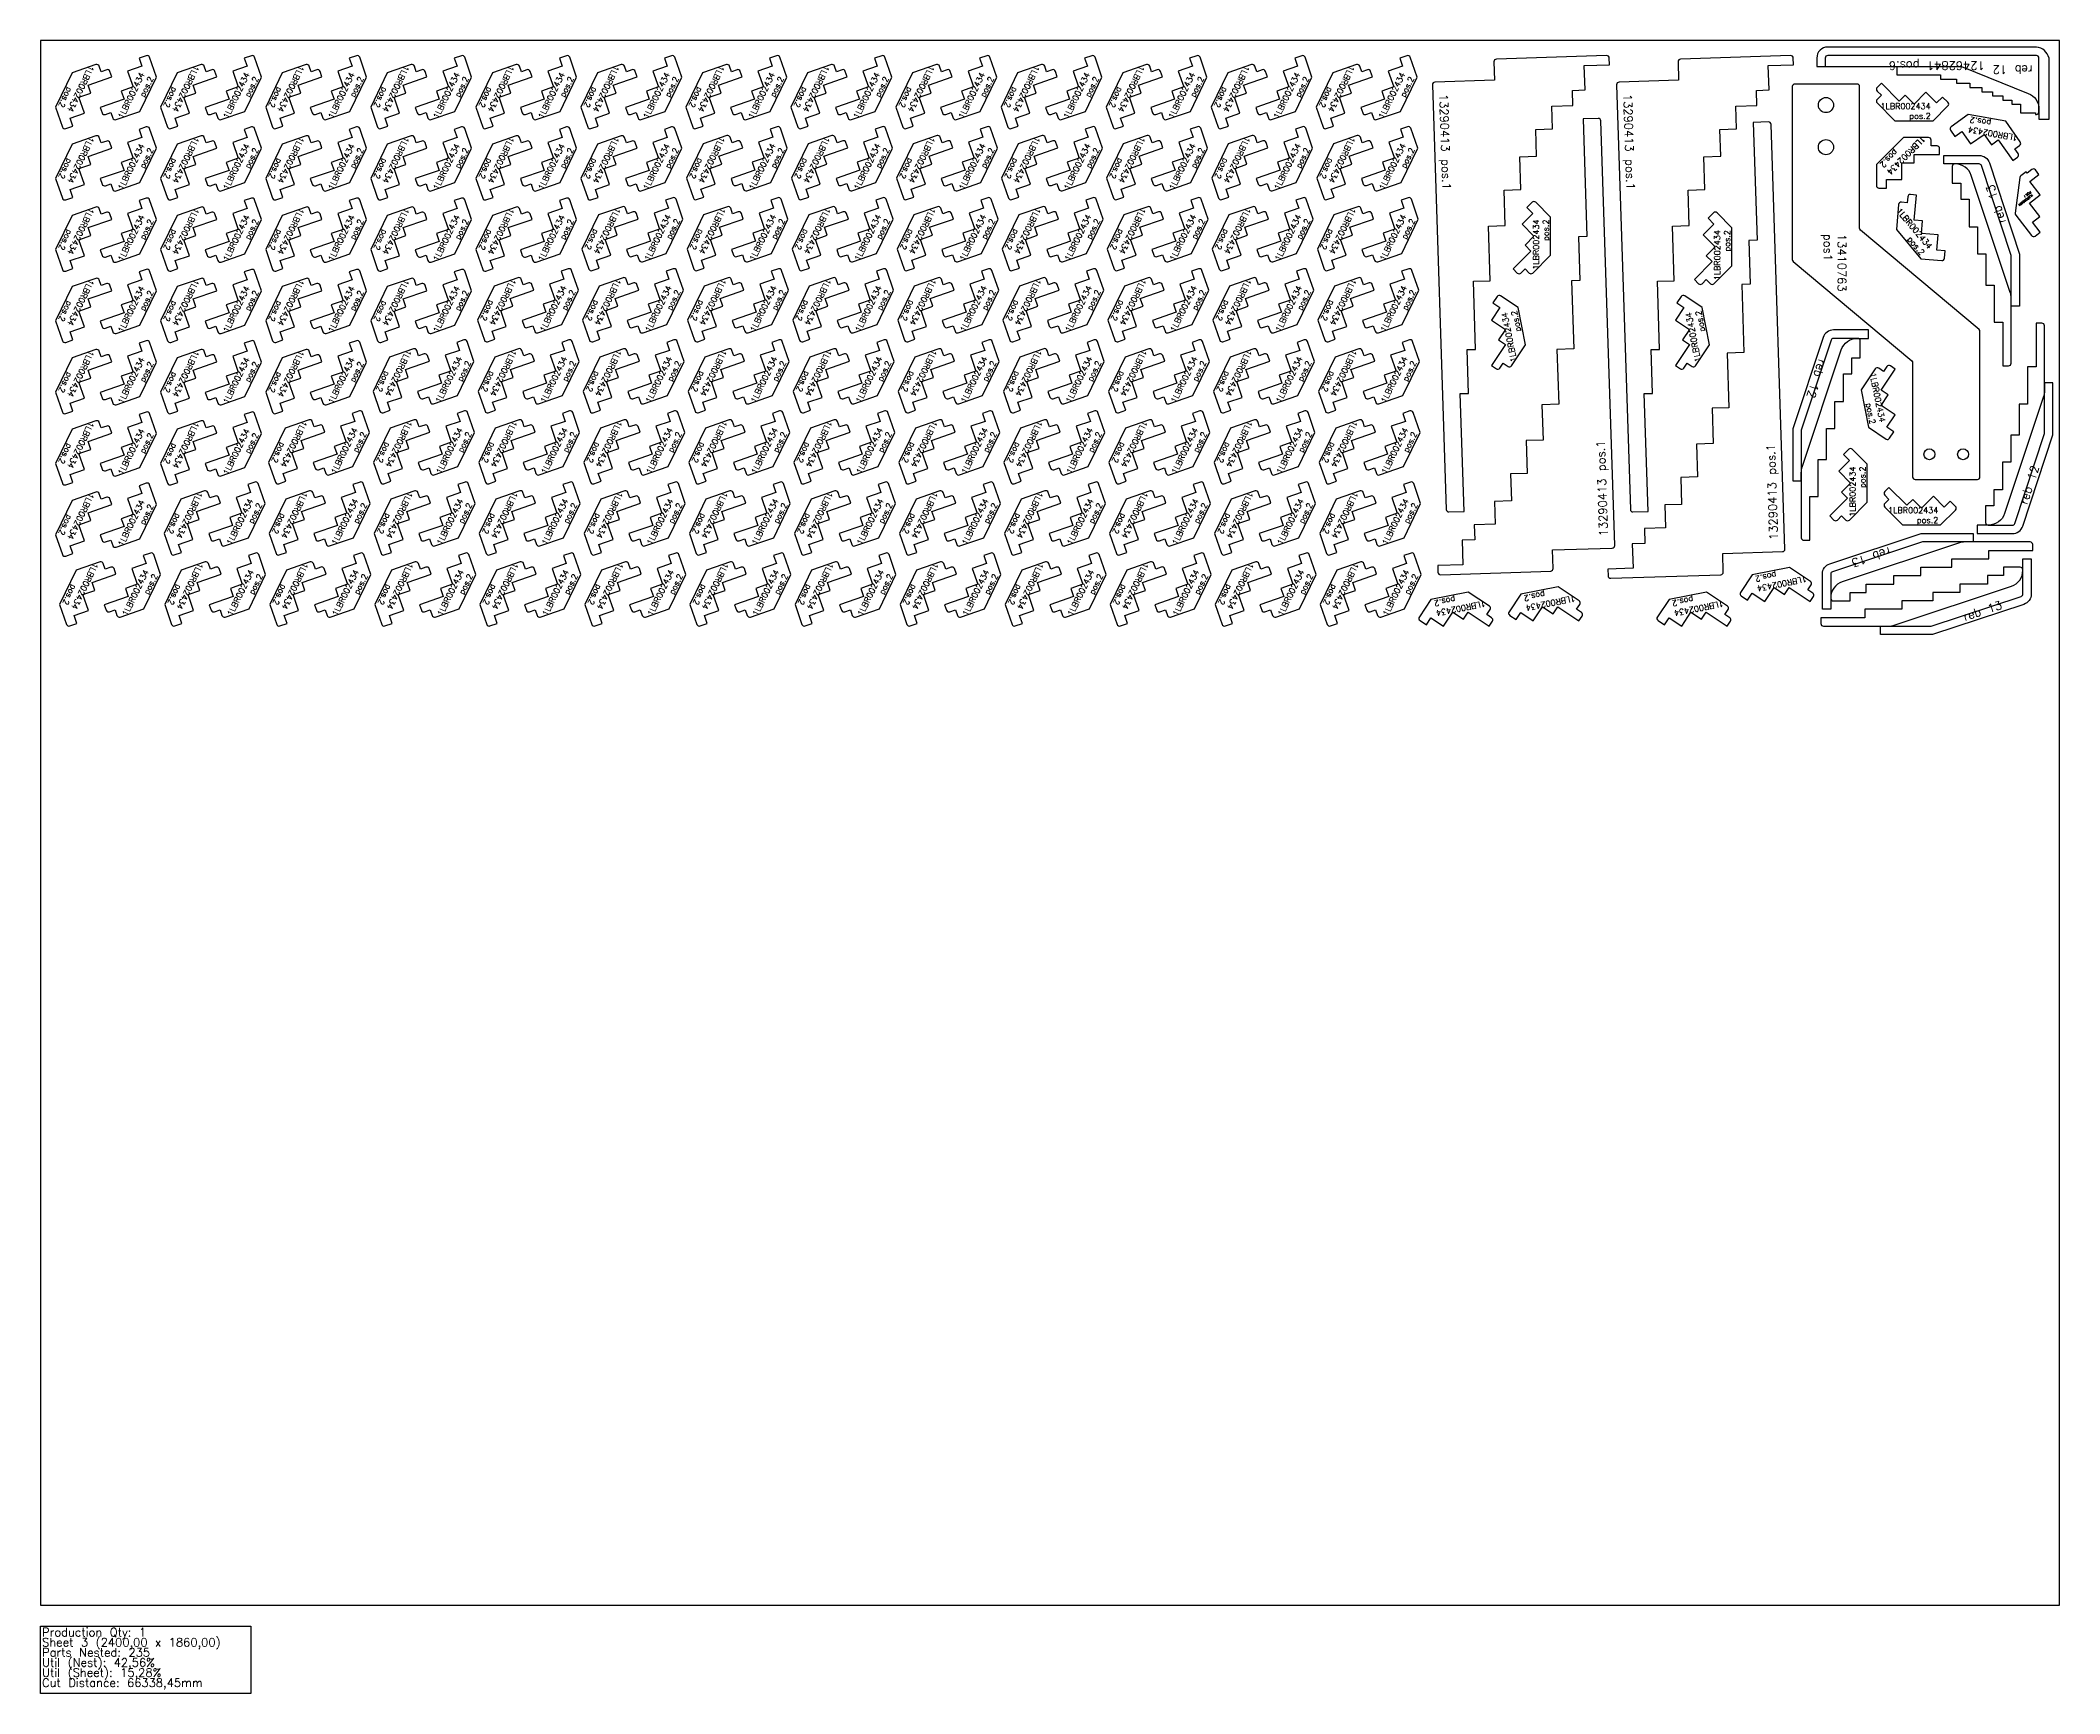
# Model space of a CAD drawing. Header units: millimetres. Extents: x 5040 to 7440, y -105 to 1860.
import ezdxf

# ---------------------------------------------------------------- set-up
doc = ezdxf.new("R2010")
doc.units = ezdxf.units.MM
for name, color, linetype in [('12462841', 7, 'Continuous'), ('13290413', 7, 'Continuous'), ('13410763v0', 7, 'Continuous'), ('1LBR002434', 7, 'Continuous'), ('1LBR002601', 7, 'Continuous'), ('Rebaixo', 7, 'Continuous'), ('sheet', 24, 'Continuous'), ('Stats', 7, 'Continuous'), ('Texto', 7, 'Continuous')]:
    doc.layers.add(name, color=color, linetype=linetype)
doc.styles.get("Standard").update_dxf_attribs({"font": 'txt.shx'})

msp = doc.modelspace()

# ---------------------------------------------------------------- linework, layer by layer
at = {"layer": '12462841', "color": 231}
msp.add_lwpolyline([(7360.4, 1799), (7360.4, 1794), (7372.4, 1794), (7372.4, 1789), (7383.4, 1789), (7383.4, 1784), (7393.4, 1784), (7393.4, 1774), (7411.4, 1774), (7411.4, 1772), (7412.4, 1772, 0.414214), (7415.4, 1775), (7415.4, 1839, 0.414214), (7412.4, 1842), (7164.4, 1842, 0.414214), (7161.4, 1839), (7161.4, 1829), (7246.4, 1829), (7246.4, 1819), (7298.4, 1819), (7298.4, 1814), (7317.4, 1814), (7317.4, 1809), (7333.4, 1809), (7333.4, 1804), (7347.4, 1804), (7347.4, 1799)], format="xyb", close=True, dxfattribs=at)
at = {"layer": '13290413', "color": 5}
for points in [[(6697.5, 1810.3, 0.414214), (6694.6, 1807.2), (6711, 1302.5, 0.414214), (6714.1, 1299.6), (6732.1, 1300.2), (6727.6, 1440.1), (6737.6, 1440.4), (6735.9, 1492.4), (6745.9, 1492.7), (6743.2, 1573.7), (6763.2, 1574.3), (6761.1, 1639.3), (6781.1, 1639.9), (6779.7, 1681.9), (6799.7, 1682.6), (6798.4, 1721.5), (6818.4, 1722.2), (6817.4, 1754.2), (6837.4, 1754.8), (6836.5, 1781.8), (6861.5, 1782.6), (6860.9, 1800.6), (6875.9, 1801.1), (6875, 1830.1), (6904.9, 1831.1), (6904.7, 1839.1, 0.414214), (6901.6, 1842), (6770.6, 1837.7, 0.414214), (6767.7, 1834.6), (6768.5, 1812.6)], [(6916.3, 1810.3, 0.414214), (6913.4, 1807.2), (6929.8, 1302.5, 0.414214), (6932.9, 1299.6), (6950.9, 1300.2), (6946.3, 1440.1), (6956.3, 1440.4), (6954.6, 1492.4), (6964.6, 1492.7), (6962, 1573.7), (6982, 1574.3), (6979.9, 1639.3), (6999.8, 1639.9), (6998.5, 1681.9), (7018.5, 1682.6), (7017.2, 1721.5), (7037.2, 1722.2), (7036.1, 1754.2), (7056.1, 1754.8), (7055.3, 1781.8), (7080.2, 1782.6), (7079.7, 1800.6), (7094.6, 1801.1), (7093.7, 1830.1), (7123.7, 1831.1), (7123.4, 1839.1, 0.414214), (7120.3, 1842), (6989.4, 1837.7, 0.414214), (6986.5, 1834.6), (6987.2, 1812.6)], [(6908.3, 1256.6, 0.414214), (6911.2, 1259.7), (6894.7, 1764.4, 0.414214), (6891.6, 1767.3), (6873.6, 1766.7), (6878.2, 1626.8), (6868.2, 1626.5), (6869.9, 1574.5), (6859.9, 1574.2), (6862.5, 1493.2), (6842.6, 1492.6), (6844.7, 1427.6), (6824.7, 1427), (6826, 1385), (6806.1, 1384.3), (6807.3, 1345.4), (6787.3, 1344.7), (6788.4, 1312.7), (6768.4, 1312.1), (6769.3, 1285.1), (6744.3, 1284.3), (6744.9, 1266.3), (6729.9, 1265.8), (6730.8, 1236.8), (6700.8, 1235.8), (6701.1, 1227.8, 0.414214), (6704.2, 1224.9), (6835.1, 1229.2, 0.414214), (6838, 1232.3), (6837.3, 1254.3)], [(7110.5, 1252.3, 0.414214), (7113.4, 1255.4), (7097, 1760.2, 0.414214), (7093.9, 1763.1), (7075.9, 1762.5), (7080.5, 1622.5), (7070.5, 1622.2), (7072.1, 1570.3), (7062.2, 1569.9), (7064.8, 1489), (7044.8, 1488.3), (7046.9, 1423.4), (7026.9, 1422.7), (7028.3, 1380.7), (7008.3, 1380.1), (7009.6, 1341.1), (6989.6, 1340.4), (6990.6, 1308.5), (6970.6, 1307.8), (6971.5, 1280.8), (6946.5, 1280), (6947.1, 1262), (6932.1, 1261.5), (6933.1, 1232.5), (6903.1, 1231.6), (6903.3, 1223.6, 0.414214), (6906.4, 1220.7), (7037.4, 1224.9, 0.414214), (7040.3, 1228), (7039.6, 1250)]]:
    msp.add_lwpolyline(points, format="xyb", close=True, dxfattribs=at)
at = {"layer": '13290413', "color": 1}
for points in [[(7315.4, 1713.2, 0.414214), (7312.4, 1710.2), (7312.4, 1690.2), (7322.4, 1690.2), (7322.4, 1671.2), (7332.4, 1671.2), (7332.4, 1638.2), (7342.4, 1638.2), (7342.4, 1606.2), (7352.4, 1606.2), (7352.4, 1569.2), (7362.4, 1569.2), (7362.4, 1525.2), (7372.4, 1525.2), (7372.4, 1473.2), (7379.4, 1473.2, 0.414214), (7382.4, 1476.2), (7382.4, 1604.2), (7347.1, 1711.2, 0.323584), (7344.2, 1713.2)], [(7168, 1196.8, 0.414214), (7171, 1193.8), (7191, 1193.8), (7191, 1203.8), (7210, 1203.8), (7210, 1213.8), (7243, 1213.8), (7243, 1223.8), (7275, 1223.8), (7275, 1233.8), (7312, 1233.8), (7312, 1243.8), (7356, 1243.8), (7356, 1253.8), (7408, 1253.8), (7408, 1260.8, 0.414214), (7405, 1263.8), (7277, 1263.8), (7170, 1228.5, 0.323584), (7168, 1225.7)], [(7396.3, 1230.8, 0.414214), (7393.3, 1233.8), (7373.3, 1233.8), (7373.3, 1223.8), (7354.3, 1223.8), (7354.3, 1213.8), (7321.3, 1213.8), (7321.3, 1203.8), (7289.3, 1203.8), (7289.3, 1193.8), (7252.3, 1193.8), (7252.3, 1183.8), (7208.3, 1183.8), (7208.3, 1173.8), (7156.3, 1173.8), (7156.3, 1166.8, 0.414214), (7159.3, 1163.8), (7287.3, 1163.8), (7394.3, 1199.2, 0.323584), (7396.3, 1202)]]:
    msp.add_lwpolyline(points, format="xyb", close=True, dxfattribs=at)
at = {"layer": '13290413', "color": 2}
for points in [[(7355, 1283.8), (7383.8, 1283.8, 0.323583), (7386.7, 1285.9), (7422, 1392.8), (7422, 1520.8, 0.414214), (7419, 1523.8), (7412, 1523.8), (7412, 1471.8), (7402, 1471.8), (7402, 1427.8), (7392, 1427.8), (7392, 1390.8), (7382, 1390.8), (7382, 1358.8), (7372, 1358.8), (7372, 1325.8), (7362, 1325.8), (7362, 1306.8), (7352, 1306.8), (7352, 1286.8, 0.414214)], [(7200, 1505.8), (7171.2, 1505.8, 0.323583), (7168.3, 1503.7), (7133, 1396.8), (7133, 1268.8, 0.414214), (7136, 1265.8), (7143, 1265.8), (7143, 1317.8), (7153, 1317.8), (7153, 1361.8), (7163, 1361.8), (7163, 1398.8), (7173, 1398.8), (7173, 1430.8), (7183, 1430.8), (7183, 1463.8), (7193, 1463.8), (7193, 1482.8), (7203, 1482.8), (7203, 1502.8, 0.414214)]]:
    msp.add_lwpolyline(points, format="xyb", close=True, dxfattribs=at)
at = {"layer": '13410763v0', "color": 5}
msp.add_lwpolyline([(7344.2, 1516.3), (7203.3, 1634.5, -0.221695), (7202.3, 1636.8), (7202.3, 1805.1, 0.414214), (7199.3, 1808.1), (7125.3, 1808.1, 0.414214), (7122.3, 1805.1), (7122.3, 1599.5, 0.221695), (7123.3, 1597.2), (7264.2, 1479, -0.221695), (7265.3, 1476.7), (7265.3, 1341.1, 0.414213), (7268.3, 1338.1), (7342.3, 1338.1, 0.414214), (7345.3, 1341.1), (7345.3, 1514, 0.221695)], format="xyb", close=True, dxfattribs=at)
for centre, radius in [((7162.3, 1783.1), 9), ((7162.3, 1733.1), 9), ((7285.3, 1368.1), 6.5), ((7325.3, 1368.1), 6.5)]:
    msp.add_circle(centre, radius, dxfattribs=at)
at = {"layer": '1LBR002434', "color": 5}
for points in [[(5075.3, 1767.6), (5092.3, 1773.5), (5085.7, 1792.4), (5099.9, 1797.3), (5096.6, 1806.7), (5124.9, 1816.6), (5122.6, 1823.2, 0.414214), (5118.8, 1825.1), (5112.2, 1822.8), (5109.9, 1829.4, 0.414214), (5106.1, 1831.2), (5077.8, 1821.4), (5058, 1780.6), (5066.2, 1757, 0.414214), (5070.1, 1755.2), (5078.6, 1758.1)], [(5160.7, 1829.4), (5143.7, 1823.5), (5150.3, 1804.6), (5136.1, 1799.7), (5139.4, 1790.2), (5111.1, 1780.4), (5113.4, 1773.8, 0.414214), (5117.2, 1771.9), (5123.8, 1774.2), (5126.1, 1767.6, 0.414214), (5129.9, 1765.8), (5158.2, 1775.6), (5178, 1816.3), (5169.8, 1840, 0.414214), (5165.9, 1841.8), (5157.4, 1838.9)], [(5200.1, 1767.6), (5217.1, 1773.5), (5210.6, 1792.4), (5224.8, 1797.3), (5221.5, 1806.7), (5249.8, 1816.6), (5247.5, 1823.2, 0.414214), (5243.7, 1825.1), (5237.1, 1822.8), (5234.8, 1829.4, 0.414214), (5231, 1831.2), (5202.6, 1821.4), (5182.9, 1780.6), (5191.1, 1757, 0.414214), (5194.9, 1755.2), (5203.4, 1758.1)], [(5285.6, 1829.4), (5268.6, 1823.5), (5275.1, 1804.6), (5261, 1799.7), (5264.3, 1790.2), (5235.9, 1780.4), (5238.2, 1773.8, 0.414214), (5242, 1771.9), (5248.6, 1774.2), (5250.9, 1767.6, 0.414214), (5254.8, 1765.8), (5283.1, 1775.6), (5302.8, 1816.3), (5294.6, 1840, 0.414214), (5290.8, 1841.8), (5282.3, 1838.9)], [(5325, 1767.6), (5342, 1773.5), (5335.4, 1792.4), (5349.6, 1797.3), (5346.3, 1806.7), (5374.7, 1816.6), (5372.4, 1823.2, 0.414214), (5368.6, 1825.1), (5361.9, 1822.8), (5359.6, 1829.4, 0.414214), (5355.8, 1831.2), (5327.5, 1821.4), (5307.8, 1780.6), (5316, 1757, 0.414214), (5319.8, 1755.2), (5328.3, 1758.1)], [(5410.4, 1829.4), (5393.4, 1823.5), (5400, 1804.6), (5385.8, 1799.7), (5389.1, 1790.2), (5360.8, 1780.4), (5363.1, 1773.8, 0.414214), (5366.9, 1771.9), (5373.5, 1774.2), (5375.8, 1767.6, 0.414214), (5379.6, 1765.8), (5408, 1775.6), (5427.7, 1816.3), (5419.5, 1840, 0.414214), (5415.7, 1841.8), (5407.2, 1838.9)], [(5449.9, 1767.6), (5466.9, 1773.5), (5460.3, 1792.4), (5474.5, 1797.3), (5471.2, 1806.7), (5499.5, 1816.6), (5497.2, 1823.2, 0.414214), (5493.4, 1825.1), (5486.8, 1822.8), (5484.5, 1829.4, 0.414214), (5480.7, 1831.2), (5452.3, 1821.4), (5432.6, 1780.6), (5440.8, 1757, 0.414214), (5444.6, 1755.2), (5453.1, 1758.1)], [(5535.3, 1829.4), (5518.3, 1823.5), (5524.9, 1804.6), (5510.7, 1799.7), (5514, 1790.2), (5485.6, 1780.4), (5487.9, 1773.8, 0.414214), (5491.8, 1771.9), (5498.4, 1774.2), (5500.7, 1767.6, 0.414214), (5504.5, 1765.8), (5532.8, 1775.6), (5552.5, 1816.3), (5544.3, 1840, 0.414214), (5540.5, 1841.8), (5532, 1838.9)], [(5574.7, 1767.6), (5591.7, 1773.5), (5585.2, 1792.4), (5599.3, 1797.3), (5596.1, 1806.7), (5624.4, 1816.6), (5622.1, 1823.2, 0.414214), (5618.3, 1825.1), (5611.7, 1822.8), (5609.4, 1829.4, 0.414214), (5605.5, 1831.2), (5577.2, 1821.4), (5557.5, 1780.6), (5565.7, 1757, 0.414214), (5569.5, 1755.2), (5578, 1758.1)], [(5660.2, 1829.4), (5643.2, 1823.5), (5649.7, 1804.6), (5635.6, 1799.7), (5638.8, 1790.2), (5610.5, 1780.4), (5612.8, 1773.8, 0.414214), (5616.6, 1771.9), (5623.2, 1774.2), (5625.5, 1767.6, 0.414214), (5629.3, 1765.8), (5657.7, 1775.6), (5677.4, 1816.3), (5669.2, 1840, 0.414214), (5665.4, 1841.8), (5656.9, 1838.9)], [(5699.6, 1767.6), (5716.6, 1773.5), (5710, 1792.4), (5724.2, 1797.3), (5720.9, 1806.7), (5749.3, 1816.6), (5747, 1823.2, 0.414214), (5743.1, 1825.1), (5736.5, 1822.8), (5734.2, 1829.4, 0.414214), (5730.4, 1831.2), (5702.1, 1821.4), (5682.3, 1780.6), (5690.5, 1757, 0.414214), (5694.4, 1755.2), (5702.9, 1758.1)], [(5785, 1829.4), (5768, 1823.5), (5774.6, 1804.6), (5760.4, 1799.7), (5763.7, 1790.2), (5735.4, 1780.4), (5737.7, 1773.8, 0.414214), (5741.5, 1771.9), (5748.1, 1774.2), (5750.4, 1767.6, 0.414214), (5754.2, 1765.8), (5782.5, 1775.6), (5802.3, 1816.3), (5794.1, 1840, 0.414214), (5790.2, 1841.8), (5781.7, 1838.9)], [(5824.4, 1767.6), (5841.5, 1773.5), (5834.9, 1792.4), (5849.1, 1797.3), (5845.8, 1806.7), (5874.1, 1816.6), (5871.8, 1823.2, 0.414214), (5868, 1825.1), (5861.4, 1822.8), (5859.1, 1829.4, 0.414214), (5855.3, 1831.2), (5826.9, 1821.4), (5807.2, 1780.6), (5815.4, 1757, 0.414214), (5819.2, 1755.2), (5827.7, 1758.1)], [(5909.9, 1829.4), (5892.9, 1823.5), (5899.4, 1804.6), (5885.3, 1799.7), (5888.6, 1790.2), (5860.2, 1780.4), (5862.5, 1773.8, 0.414214), (5866.3, 1771.9), (5873, 1774.2), (5875.3, 1767.6, 0.414214), (5879.1, 1765.8), (5907.4, 1775.6), (5927.1, 1816.3), (5918.9, 1840, 0.414214), (5915.1, 1841.8), (5906.6, 1838.9)], [(5949.3, 1767.6), (5966.3, 1773.5), (5959.7, 1792.4), (5973.9, 1797.3), (5970.6, 1806.7), (5999, 1816.6), (5996.7, 1823.2, 0.414214), (5992.9, 1825.1), (5986.2, 1822.8), (5983.9, 1829.4, 0.414214), (5980.1, 1831.2), (5951.8, 1821.4), (5932.1, 1780.6), (5940.3, 1757, 0.414214), (5944.1, 1755.2), (5952.6, 1758.1)], [(6034.7, 1829.4), (6017.7, 1823.5), (6024.3, 1804.6), (6010.1, 1799.7), (6013.4, 1790.2), (5985.1, 1780.4), (5987.4, 1773.8, 0.414214), (5991.2, 1771.9), (5997.8, 1774.2), (6000.1, 1767.6, 0.414214), (6003.9, 1765.8), (6032.3, 1775.6), (6052, 1816.3), (6043.8, 1840, 0.414214), (6040, 1841.8), (6031.5, 1838.9)], [(6074.2, 1767.6), (6091.2, 1773.5), (6084.6, 1792.4), (6098.8, 1797.3), (6095.5, 1806.7), (6123.8, 1816.6), (6121.5, 1823.2, 0.414214), (6117.7, 1825.1), (6111.1, 1822.8), (6108.8, 1829.4, 0.414214), (6105, 1831.2), (6076.7, 1821.4), (6056.9, 1780.6), (6065.1, 1757, 0.414214), (6068.9, 1755.2), (6077.5, 1758.1)], [(6159.6, 1829.4), (6142.6, 1823.5), (6149.2, 1804.6), (6135, 1799.7), (6138.3, 1790.2), (6109.9, 1780.4), (6112.2, 1773.8, 0.414214), (6116.1, 1771.9), (6122.7, 1774.2), (6125, 1767.6, 0.414214), (6128.8, 1765.8), (6157.1, 1775.6), (6176.9, 1816.3), (6168.6, 1840, 0.414214), (6164.8, 1841.8), (6156.3, 1838.9)], [(6199, 1767.6), (6216, 1773.5), (6209.5, 1792.4), (6223.6, 1797.3), (6220.4, 1806.7), (6248.7, 1816.6), (6246.4, 1823.2, 0.414214), (6242.6, 1825.1), (6236, 1822.8), (6233.7, 1829.4, 0.414214), (6229.8, 1831.2), (6201.5, 1821.4), (6181.8, 1780.6), (6190, 1757, 0.414214), (6193.8, 1755.2), (6202.3, 1758.1)], [(6284.5, 1829.4), (6267.5, 1823.5), (6274, 1804.6), (6259.9, 1799.7), (6263.1, 1790.2), (6234.8, 1780.4), (6237.1, 1773.8, 0.414214), (6240.9, 1771.9), (6247.5, 1774.2), (6249.8, 1767.6, 0.414214), (6253.7, 1765.8), (6282, 1775.6), (6301.7, 1816.3), (6293.5, 1840, 0.414214), (6289.7, 1841.8), (6281.2, 1838.9)], [(6323.9, 1767.6), (6340.9, 1773.5), (6334.3, 1792.4), (6348.5, 1797.3), (6345.2, 1806.7), (6373.6, 1816.6), (6371.3, 1823.2, 0.414214), (6367.4, 1825.1), (6360.8, 1822.8), (6358.5, 1829.4, 0.414214), (6354.7, 1831.2), (6326.4, 1821.4), (6306.6, 1780.6), (6314.9, 1757, 0.414214), (6318.7, 1755.2), (6327.2, 1758.1)], [(6409.3, 1829.4), (6392.3, 1823.5), (6398.9, 1804.6), (6384.7, 1799.7), (6388, 1790.2), (6359.7, 1780.4), (6362, 1773.8, 0.414214), (6365.8, 1771.9), (6372.4, 1774.2), (6374.7, 1767.6, 0.414214), (6378.5, 1765.8), (6406.8, 1775.6), (6426.6, 1816.3), (6418.4, 1840, 0.414214), (6414.6, 1841.8), (6406, 1838.9)], [(6448.8, 1767.6), (6465.8, 1773.5), (6459.2, 1792.4), (6473.4, 1797.3), (6470.1, 1806.7), (6498.4, 1816.6), (6496.1, 1823.2, 0.414214), (6492.3, 1825.1), (6485.7, 1822.8), (6483.4, 1829.4, 0.414214), (6479.6, 1831.2), (6451.2, 1821.4), (6431.5, 1780.6), (6439.7, 1757, 0.414214), (6443.5, 1755.2), (6452, 1758.1)], [(6534.2, 1829.4), (6517.2, 1823.5), (6523.8, 1804.6), (6509.6, 1799.7), (6512.9, 1790.2), (6484.5, 1780.4), (6486.8, 1773.8, 0.414214), (6490.6, 1771.9), (6497.3, 1774.2), (6499.6, 1767.6, 0.414214), (6503.4, 1765.8), (6531.7, 1775.6), (6551.4, 1816.3), (6543.2, 1840, 0.414214), (6539.4, 1841.8), (6530.9, 1838.9)], [(6573.6, 1767.6), (6590.6, 1773.5), (6584.1, 1792.4), (6598.2, 1797.3), (6594.9, 1806.7), (6623.3, 1816.6), (6621, 1823.2, 0.414214), (6617.2, 1825.1), (6610.5, 1822.8), (6608.2, 1829.4, 0.414214), (6604.4, 1831.2), (6576.1, 1821.4), (6556.4, 1780.6), (6564.6, 1757, 0.414214), (6568.4, 1755.2), (6576.9, 1758.1)], [(6659.1, 1829.4), (6642, 1823.5), (6648.6, 1804.6), (6634.4, 1799.7), (6637.7, 1790.2), (6609.4, 1780.4), (6611.7, 1773.8, 0.414214), (6615.5, 1771.9), (6622.1, 1774.2), (6624.4, 1767.6, 0.414214), (6628.2, 1765.8), (6656.6, 1775.6), (6676.3, 1816.3), (6668.1, 1840, 0.414214), (6664.3, 1841.8), (6655.8, 1838.9)], [(7293.8, 1785.7), (7281.1, 1798.4), (7267, 1784.3), (7256.4, 1794.9), (7249.3, 1787.8), (7228.1, 1809), (7223.1, 1804.1, 0.414214), (7223.1, 1799.8), (7228.1, 1794.9), (7223.1, 1789.9, 0.414214), (7223.1, 1785.7), (7244.3, 1764.5), (7289.6, 1764.5), (7307.3, 1782.1, 0.414214), (7307.3, 1786.4), (7300.9, 1792.7)], [(5160.7, 1744.7), (5143.7, 1738.8), (5150.3, 1719.9), (5136.1, 1715), (5139.4, 1705.5), (5111.1, 1695.7), (5113.4, 1689.1, 0.414214), (5117.2, 1687.2), (5123.8, 1689.5), (5126.1, 1682.9, 0.414214), (5129.9, 1681.1), (5158.2, 1690.9), (5178, 1731.7), (5169.8, 1755.3, 0.414214), (5165.9, 1757.1), (5157.4, 1754.2)], [(5285.6, 1744.7), (5268.6, 1738.8), (5275.1, 1719.9), (5261, 1715), (5264.3, 1705.5), (5235.9, 1695.7), (5238.2, 1689.1, 0.414214), (5242, 1687.2), (5248.6, 1689.5), (5250.9, 1682.9, 0.414214), (5254.8, 1681.1), (5283.1, 1690.9), (5302.8, 1731.7), (5294.6, 1755.3, 0.414214), (5290.8, 1757.1), (5282.3, 1754.2)], [(5410.4, 1744.7), (5393.4, 1738.8), (5400, 1719.9), (5385.8, 1715), (5389.1, 1705.5), (5360.8, 1695.7), (5363.1, 1689.1, 0.414214), (5366.9, 1687.2), (5373.5, 1689.5), (5375.8, 1682.9, 0.414214), (5379.6, 1681.1), (5408, 1690.9), (5427.7, 1731.7), (5419.5, 1755.3, 0.414214), (5415.7, 1757.1), (5407.2, 1754.2)], [(5535.3, 1744.7), (5518.3, 1738.8), (5524.9, 1719.9), (5510.7, 1715), (5514, 1705.5), (5485.6, 1695.7), (5487.9, 1689.1, 0.414214), (5491.8, 1687.2), (5498.4, 1689.5), (5500.7, 1682.9, 0.414214), (5504.5, 1681.1), (5532.8, 1690.9), (5552.5, 1731.7), (5544.3, 1755.3, 0.414214), (5540.5, 1757.1), (5532, 1754.2)], [(5660.2, 1744.7), (5643.2, 1738.8), (5649.7, 1719.9), (5635.6, 1715), (5638.8, 1705.5), (5610.5, 1695.7), (5612.8, 1689.1, 0.414214), (5616.6, 1687.2), (5623.2, 1689.5), (5625.5, 1682.9, 0.414214), (5629.3, 1681.1), (5657.7, 1690.9), (5677.4, 1731.7), (5669.2, 1755.3, 0.414214), (5665.4, 1757.1), (5656.9, 1754.2)], [(5785, 1744.7), (5768, 1738.8), (5774.6, 1719.9), (5760.4, 1715), (5763.7, 1705.5), (5735.4, 1695.7), (5737.7, 1689.1, 0.414214), (5741.5, 1687.2), (5748.1, 1689.5), (5750.4, 1682.9, 0.414214), (5754.2, 1681.1), (5782.5, 1690.9), (5802.3, 1731.7), (5794.1, 1755.3, 0.414214), (5790.2, 1757.1), (5781.7, 1754.2)], [(5910.6, 1745), (5893.6, 1739.1), (5900.1, 1720.2), (5886, 1715.2), (5889.3, 1705.8), (5860.9, 1695.9), (5863.2, 1689.3, 0.414214), (5867, 1687.5), (5873.7, 1689.8), (5875.9, 1683.2, 0.414214), (5879.8, 1681.3), (5908.1, 1691.2), (5927.8, 1731.9), (5919.6, 1755.5, 0.414214), (5915.8, 1757.4), (5907.3, 1754.4)], [(6035.4, 1745), (6018.4, 1739.1), (6025, 1720.2), (6010.8, 1715.2), (6014.1, 1705.8), (5985.8, 1695.9), (5988.1, 1689.3, 0.414214), (5991.9, 1687.5), (5998.5, 1689.8), (6000.8, 1683.2, 0.414214), (6004.6, 1681.3), (6033, 1691.2), (6052.7, 1731.9), (6044.5, 1755.5, 0.414214), (6040.7, 1757.4), (6032.2, 1754.4)], [(6160.3, 1745), (6143.3, 1739.1), (6149.9, 1720.2), (6135.7, 1715.2), (6139, 1705.8), (6110.6, 1695.9), (6112.9, 1689.3, 0.414214), (6116.8, 1687.5), (6123.4, 1689.8), (6125.7, 1683.2, 0.414214), (6129.5, 1681.3), (6157.8, 1691.2), (6177.6, 1731.9), (6169.3, 1755.5, 0.414214), (6165.5, 1757.4), (6157, 1754.4)], [(6285.2, 1745), (6268.2, 1739.1), (6274.7, 1720.2), (6260.6, 1715.2), (6263.8, 1705.8), (6235.5, 1695.9), (6237.8, 1689.3, 0.414214), (6241.6, 1687.5), (6248.2, 1689.8), (6250.5, 1683.2, 0.414214), (6254.4, 1681.3), (6282.7, 1691.2), (6302.4, 1731.9), (6294.2, 1755.5, 0.414214), (6290.4, 1757.4), (6281.9, 1754.4)], [(6410, 1745), (6393, 1739.1), (6399.6, 1720.2), (6385.4, 1715.2), (6388.7, 1705.8), (6360.4, 1695.9), (6362.7, 1689.3, 0.414214), (6366.5, 1687.5), (6373.1, 1689.8), (6375.4, 1683.2, 0.414214), (6379.2, 1681.3), (6407.5, 1691.2), (6427.3, 1731.9), (6419.1, 1755.5, 0.414214), (6415.2, 1757.4), (6406.7, 1754.4)], [(6534.9, 1745), (6517.9, 1739.1), (6524.5, 1720.2), (6510.3, 1715.2), (6513.6, 1705.8), (6485.2, 1695.9), (6487.5, 1689.3, 0.414214), (6491.3, 1687.5), (6498, 1689.8), (6500.3, 1683.2, 0.414214), (6504.1, 1681.3), (6532.4, 1691.2), (6552.1, 1731.9), (6543.9, 1755.5, 0.414214), (6540.1, 1757.4), (6531.6, 1754.4)], [(6659.8, 1745), (6642.7, 1739.1), (6649.3, 1720.2), (6635.1, 1715.2), (6638.4, 1705.8), (6610.1, 1695.9), (6612.4, 1689.3, 0.414214), (6616.2, 1687.5), (6622.8, 1689.8), (6625.1, 1683.2, 0.414214), (6628.9, 1681.3), (6657.3, 1691.2), (6677, 1731.9), (6668.8, 1755.5, 0.414214), (6665, 1757.4), (6656.5, 1754.4)], [(7323.6, 1751.6), (7333.9, 1736.9), (7350.3, 1748.3), (7358.9, 1736), (7367.1, 1741.8), (7384.3, 1717.2), (7390, 1721.2, 0.414214), (7390.8, 1725.4), (7386.7, 1731.1), (7392.5, 1735.1, 0.414214), (7393.2, 1739.3), (7376, 1763.9), (7331.4, 1771.8), (7311, 1757.4, 0.414214), (7310.2, 1753.2), (7315.4, 1745.9)], [(5075.3, 1682.9), (5092.3, 1688.8), (5085.7, 1707.7), (5099.9, 1712.6), (5096.6, 1722.1), (5124.9, 1731.9), (5122.6, 1738.5, 0.414214), (5118.8, 1740.4), (5112.2, 1738.1), (5109.9, 1744.7, 0.414214), (5106.1, 1746.5), (5077.8, 1736.7), (5058, 1696), (5066.2, 1672.3, 0.414214), (5070.1, 1670.5), (5078.6, 1673.4)], [(5200.1, 1682.9), (5217.1, 1688.8), (5210.6, 1707.7), (5224.8, 1712.6), (5221.5, 1722.1), (5249.8, 1731.9), (5247.5, 1738.5, 0.414214), (5243.7, 1740.4), (5237.1, 1738.1), (5234.8, 1744.7, 0.414214), (5231, 1746.5), (5202.6, 1736.7), (5182.9, 1696), (5191.1, 1672.3, 0.414214), (5194.9, 1670.5), (5203.4, 1673.4)], [(5325, 1682.9), (5342, 1688.8), (5335.4, 1707.7), (5349.6, 1712.6), (5346.3, 1722.1), (5374.7, 1731.9), (5372.4, 1738.5, 0.414214), (5368.6, 1740.4), (5361.9, 1738.1), (5359.6, 1744.7, 0.414214), (5355.8, 1746.5), (5327.5, 1736.7), (5307.8, 1696), (5316, 1672.3, 0.414214), (5319.8, 1670.5), (5328.3, 1673.4)], [(5449.9, 1682.9), (5466.9, 1688.8), (5460.3, 1707.7), (5474.5, 1712.6), (5471.2, 1722.1), (5499.5, 1731.9), (5497.2, 1738.5, 0.414214), (5493.4, 1740.4), (5486.8, 1738.1), (5484.5, 1744.7, 0.414214), (5480.7, 1746.5), (5452.3, 1736.7), (5432.6, 1696), (5440.8, 1672.3, 0.414214), (5444.6, 1670.5), (5453.1, 1673.4)], [(5574.7, 1682.9), (5591.7, 1688.8), (5585.2, 1707.7), (5599.3, 1712.6), (5596.1, 1722.1), (5624.4, 1731.9), (5622.1, 1738.5, 0.414214), (5618.3, 1740.4), (5611.7, 1738.1), (5609.4, 1744.7, 0.414214), (5605.5, 1746.5), (5577.2, 1736.7), (5557.5, 1696), (5565.7, 1672.3, 0.414214), (5569.5, 1670.5), (5578, 1673.4)], [(5699.6, 1682.9), (5716.6, 1688.8), (5710, 1707.7), (5724.2, 1712.6), (5720.9, 1722.1), (5749.3, 1731.9), (5747, 1738.5, 0.414214), (5743.1, 1740.4), (5736.5, 1738.1), (5734.2, 1744.7, 0.414214), (5730.4, 1746.5), (5702.1, 1736.7), (5682.3, 1696), (5690.5, 1672.3, 0.414214), (5694.4, 1670.5), (5702.9, 1673.4)], [(5825.1, 1683.1), (5842.1, 1689), (5835.6, 1707.9), (5849.8, 1712.9), (5846.5, 1722.3), (5874.8, 1732.1), (5872.5, 1738.8, 0.414214), (5868.7, 1740.6), (5862.1, 1738.3), (5859.8, 1744.9, 0.414214), (5856, 1746.8), (5827.6, 1736.9), (5807.9, 1696.2), (5816.1, 1672.6, 0.414214), (5819.9, 1670.7), (5828.4, 1673.7)], [(5950, 1683.1), (5967, 1689), (5960.4, 1707.9), (5974.6, 1712.9), (5971.3, 1722.3), (5999.7, 1732.1), (5997.4, 1738.8, 0.414214), (5993.6, 1740.6), (5986.9, 1738.3), (5984.6, 1744.9, 0.414214), (5980.8, 1746.8), (5952.5, 1736.9), (5932.8, 1696.2), (5941, 1672.6, 0.414214), (5944.8, 1670.7), (5953.3, 1673.7)], [(6074.9, 1683.1), (6091.9, 1689), (6085.3, 1707.9), (6099.5, 1712.9), (6096.2, 1722.3), (6124.5, 1732.1), (6122.2, 1738.8, 0.414214), (6118.4, 1740.6), (6111.8, 1738.3), (6109.5, 1744.9, 0.414214), (6105.7, 1746.8), (6077.4, 1736.9), (6057.6, 1696.2), (6065.8, 1672.6, 0.414214), (6069.6, 1670.7), (6078.2, 1673.7)], [(6199.7, 1683.1), (6216.7, 1689), (6210.2, 1707.9), (6224.3, 1712.9), (6221.1, 1722.3), (6249.4, 1732.1), (6247.1, 1738.8, 0.414214), (6243.3, 1740.6), (6236.7, 1738.3), (6234.4, 1744.9, 0.414214), (6230.5, 1746.8), (6202.2, 1736.9), (6182.5, 1696.2), (6190.7, 1672.6, 0.414214), (6194.5, 1670.7), (6203, 1673.7)], [(6324.6, 1683.1), (6341.6, 1689), (6335, 1707.9), (6349.2, 1712.9), (6345.9, 1722.3), (6374.3, 1732.1), (6372, 1738.8, 0.414214), (6368.1, 1740.6), (6361.5, 1738.3), (6359.2, 1744.9, 0.414214), (6355.4, 1746.8), (6327.1, 1736.9), (6307.3, 1696.2), (6315.6, 1672.6, 0.414214), (6319.4, 1670.7), (6327.9, 1673.7)], [(6449.5, 1683.1), (6466.5, 1689), (6459.9, 1707.9), (6474.1, 1712.9), (6470.8, 1722.3), (6499.1, 1732.1), (6496.8, 1738.8, 0.414214), (6493, 1740.6), (6486.4, 1738.3), (6484.1, 1744.9, 0.414214), (6480.3, 1746.8), (6451.9, 1736.9), (6432.2, 1696.2), (6440.4, 1672.6, 0.414214), (6444.2, 1670.7), (6452.7, 1673.7)], [(6574.3, 1683.1), (6591.3, 1689), (6584.7, 1707.9), (6598.9, 1712.9), (6595.6, 1722.3), (6624, 1732.1), (6621.7, 1738.8, 0.414214), (6617.9, 1740.6), (6611.2, 1738.3), (6608.9, 1744.9, 0.414214), (6605.1, 1746.8), (6576.8, 1736.9), (6557.1, 1696.2), (6565.3, 1672.6, 0.414214), (6569.1, 1670.7), (6577.6, 1673.7)], [(7234.3, 1694.5), (7252.3, 1694.5), (7252.3, 1714.5), (7267.3, 1714.5), (7267.3, 1724.5), (7297.3, 1724.5), (7297.3, 1731.5, 0.414214), (7294.3, 1734.5), (7287.3, 1734.5), (7287.3, 1741.5, 0.414214), (7284.3, 1744.5), (7254.3, 1744.5), (7222.3, 1712.5), (7222.3, 1687.5, 0.414214), (7225.3, 1684.5), (7234.3, 1684.5)], [(5075.3, 1598.2), (5092.3, 1604.1), (5085.7, 1623), (5099.9, 1627.9), (5096.6, 1637.4), (5124.9, 1647.2), (5122.6, 1653.8, 0.414214), (5118.8, 1655.7), (5112.2, 1653.4), (5109.9, 1660, 0.414214), (5106.1, 1661.8), (5077.8, 1652), (5058, 1611.3), (5066.2, 1587.6, 0.414214), (5070.1, 1585.8), (5078.6, 1588.8)], [(5160.7, 1660), (5143.7, 1654.1), (5150.3, 1635.2), (5136.1, 1630.3), (5139.4, 1620.9), (5111.1, 1611), (5113.4, 1604.4, 0.414214), (5117.2, 1602.5), (5123.8, 1604.8), (5126.1, 1598.2, 0.414214), (5129.9, 1596.4), (5158.2, 1606.2), (5178, 1647), (5169.8, 1670.6, 0.414214), (5165.9, 1672.4), (5157.4, 1669.5)], [(5200.1, 1598.2), (5217.1, 1604.1), (5210.6, 1623), (5224.8, 1627.9), (5221.5, 1637.4), (5249.8, 1647.2), (5247.5, 1653.8, 0.414214), (5243.7, 1655.7), (5237.1, 1653.4), (5234.8, 1660, 0.414214), (5231, 1661.8), (5202.6, 1652), (5182.9, 1611.3), (5191.1, 1587.6, 0.414214), (5194.9, 1585.8), (5203.4, 1588.8)], [(5285.6, 1660), (5268.6, 1654.1), (5275.1, 1635.2), (5261, 1630.3), (5264.3, 1620.9), (5235.9, 1611), (5238.2, 1604.4, 0.414214), (5242, 1602.5), (5248.6, 1604.8), (5250.9, 1598.2, 0.414214), (5254.8, 1596.4), (5283.1, 1606.2), (5302.8, 1647), (5294.6, 1670.6, 0.414214), (5290.8, 1672.4), (5282.3, 1669.5)], [(5325, 1598.2), (5342, 1604.1), (5335.4, 1623), (5349.6, 1627.9), (5346.3, 1637.4), (5374.7, 1647.2), (5372.4, 1653.8, 0.414214), (5368.6, 1655.7), (5361.9, 1653.4), (5359.6, 1660, 0.414214), (5355.8, 1661.8), (5327.5, 1652), (5307.8, 1611.3), (5316, 1587.6, 0.414214), (5319.8, 1585.8), (5328.3, 1588.8)], [(5410.4, 1660), (5393.4, 1654.1), (5400, 1635.2), (5385.8, 1630.3), (5389.1, 1620.9), (5360.8, 1611), (5363.1, 1604.4, 0.414214), (5366.9, 1602.5), (5373.5, 1604.8), (5375.8, 1598.2, 0.414214), (5379.6, 1596.4), (5408, 1606.2), (5427.7, 1647), (5419.5, 1670.6, 0.414214), (5415.7, 1672.4), (5407.2, 1669.5)], [(5449.9, 1598.2), (5466.9, 1604.1), (5460.3, 1623), (5474.5, 1627.9), (5471.2, 1637.4), (5499.5, 1647.2), (5497.2, 1653.8, 0.414214), (5493.4, 1655.7), (5486.8, 1653.4), (5484.5, 1660, 0.414214), (5480.7, 1661.8), (5452.3, 1652), (5432.6, 1611.3), (5440.8, 1587.6, 0.414214), (5444.6, 1585.8), (5453.1, 1588.8)], [(5535.3, 1660), (5518.3, 1654.1), (5524.9, 1635.2), (5510.7, 1630.3), (5514, 1620.9), (5485.6, 1611), (5487.9, 1604.4, 0.414214), (5491.8, 1602.5), (5498.4, 1604.8), (5500.7, 1598.2, 0.414214), (5504.5, 1596.4), (5532.8, 1606.2), (5552.5, 1647), (5544.3, 1670.6, 0.414214), (5540.5, 1672.4), (5532, 1669.5)], [(5574.7, 1598.2), (5591.7, 1604.1), (5585.2, 1623), (5599.3, 1627.9), (5596.1, 1637.4), (5624.4, 1647.2), (5622.1, 1653.8, 0.414214), (5618.3, 1655.7), (5611.7, 1653.4), (5609.4, 1660, 0.414214), (5605.5, 1661.8), (5577.2, 1652), (5557.5, 1611.3), (5565.7, 1587.6, 0.414214), (5569.5, 1585.8), (5578, 1588.8)], [(5660.2, 1660), (5643.2, 1654.1), (5649.7, 1635.2), (5635.6, 1630.3), (5638.8, 1620.9), (5610.5, 1611), (5612.8, 1604.4, 0.414214), (5616.6, 1602.5), (5623.2, 1604.8), (5625.5, 1598.2, 0.414214), (5629.3, 1596.4), (5657.7, 1606.2), (5677.4, 1647), (5669.2, 1670.6, 0.414214), (5665.4, 1672.4), (5656.9, 1669.5)], [(5701, 1598.7), (5718, 1604.6), (5711.4, 1623.5), (5725.6, 1628.4), (5722.3, 1637.9), (5750.6, 1647.7), (5748.4, 1654.3, 0.414214), (5744.5, 1656.2), (5737.9, 1653.9), (5735.6, 1660.5, 0.414214), (5731.8, 1662.3), (5703.5, 1652.5), (5683.7, 1611.7), (5691.9, 1588.1, 0.414214), (5695.8, 1586.3), (5704.3, 1589.2)], [(5786.4, 1660.5), (5769.4, 1654.6), (5776, 1635.7), (5761.8, 1630.8), (5765.1, 1621.3), (5736.8, 1611.5), (5739.1, 1604.9, 0.414214), (5742.9, 1603), (5749.5, 1605.3), (5751.8, 1598.7, 0.414214), (5755.6, 1596.9), (5783.9, 1606.7), (5803.7, 1647.4), (5795.5, 1671.1, 0.414214), (5791.6, 1672.9), (5783.1, 1670)], [(5825.8, 1598.7), (5842.8, 1604.6), (5836.3, 1623.5), (5850.5, 1628.4), (5847.2, 1637.9), (5875.5, 1647.7), (5873.2, 1654.3, 0.414214), (5869.4, 1656.2), (5862.8, 1653.9), (5860.5, 1660.5, 0.414214), (5856.7, 1662.3), (5828.3, 1652.5), (5808.6, 1611.7), (5816.8, 1588.1, 0.414214), (5820.6, 1586.3), (5829.1, 1589.2)], [(5911.3, 1660.5), (5894.3, 1654.6), (5900.8, 1635.7), (5886.7, 1630.8), (5890, 1621.3), (5861.6, 1611.5), (5863.9, 1604.9, 0.414214), (5867.7, 1603), (5874.4, 1605.3), (5876.6, 1598.7, 0.414214), (5880.5, 1596.9), (5908.8, 1606.7), (5928.5, 1647.4), (5920.3, 1671.1, 0.414214), (5916.5, 1672.9), (5908, 1670)], [(5950.7, 1598.7), (5967.7, 1604.6), (5961.1, 1623.5), (5975.3, 1628.4), (5972, 1637.9), (6000.4, 1647.7), (5998.1, 1654.3, 0.414214), (5994.3, 1656.2), (5987.6, 1653.9), (5985.3, 1660.5, 0.414214), (5981.5, 1662.3), (5953.2, 1652.5), (5933.5, 1611.7), (5941.7, 1588.1, 0.414214), (5945.5, 1586.3), (5954, 1589.2)], [(6036.1, 1660.5), (6019.1, 1654.6), (6025.7, 1635.7), (6011.5, 1630.8), (6014.8, 1621.3), (5986.5, 1611.5), (5988.8, 1604.9, 0.414214), (5992.6, 1603), (5999.2, 1605.3), (6001.5, 1598.7, 0.414214), (6005.3, 1596.9), (6033.7, 1606.7), (6053.4, 1647.4), (6045.2, 1671.1, 0.414214), (6041.4, 1672.9), (6032.9, 1670)], [(6075.6, 1598.7), (6092.6, 1604.6), (6086, 1623.5), (6100.2, 1628.4), (6096.9, 1637.9), (6125.2, 1647.7), (6122.9, 1654.3, 0.414214), (6119.1, 1656.2), (6112.5, 1653.9), (6110.2, 1660.5, 0.414214), (6106.4, 1662.3), (6078, 1652.5), (6058.3, 1611.7), (6066.5, 1588.1, 0.414214), (6070.3, 1586.3), (6078.9, 1589.2)], [(6161, 1660.5), (6144, 1654.6), (6150.6, 1635.7), (6136.4, 1630.8), (6139.7, 1621.3), (6111.3, 1611.5), (6113.6, 1604.9, 0.414214), (6117.5, 1603), (6124.1, 1605.3), (6126.4, 1598.7, 0.414214), (6130.2, 1596.9), (6158.5, 1606.7), (6178.3, 1647.4), (6170, 1671.1, 0.414214), (6166.2, 1672.9), (6157.7, 1670)], [(6200.4, 1598.7), (6217.4, 1604.6), (6210.9, 1623.5), (6225, 1628.4), (6221.8, 1637.9), (6250.1, 1647.7), (6247.8, 1654.3, 0.414214), (6244, 1656.2), (6237.4, 1653.9), (6235.1, 1660.5, 0.414214), (6231.2, 1662.3), (6202.9, 1652.5), (6183.2, 1611.7), (6191.4, 1588.1, 0.414214), (6195.2, 1586.3), (6203.7, 1589.2)], [(6285.9, 1660.5), (6268.9, 1654.6), (6275.4, 1635.7), (6261.3, 1630.8), (6264.5, 1621.3), (6236.2, 1611.5), (6238.5, 1604.9, 0.414214), (6242.3, 1603), (6248.9, 1605.3), (6251.2, 1598.7, 0.414214), (6255, 1596.9), (6283.4, 1606.7), (6303.1, 1647.4), (6294.9, 1671.1, 0.414214), (6291.1, 1672.9), (6282.6, 1670)], [(6325.3, 1598.7), (6342.3, 1604.6), (6335.7, 1623.5), (6349.9, 1628.4), (6346.6, 1637.9), (6375, 1647.7), (6372.7, 1654.3, 0.414214), (6368.8, 1656.2), (6362.2, 1653.9), (6359.9, 1660.5, 0.414214), (6356.1, 1662.3), (6327.8, 1652.5), (6308, 1611.7), (6316.3, 1588.1, 0.414214), (6320.1, 1586.3), (6328.6, 1589.2)], [(6410.7, 1660.5), (6393.7, 1654.6), (6400.3, 1635.7), (6386.1, 1630.8), (6389.4, 1621.3), (6361.1, 1611.5), (6363.4, 1604.9, 0.414214), (6367.2, 1603), (6373.8, 1605.3), (6376.1, 1598.7, 0.414214), (6379.9, 1596.9), (6408.2, 1606.7), (6428, 1647.4), (6419.8, 1671.1, 0.414214), (6415.9, 1672.9), (6407.4, 1670)], [(6450.2, 1598.7), (6467.2, 1604.6), (6460.6, 1623.5), (6474.8, 1628.4), (6471.5, 1637.9), (6499.8, 1647.7), (6497.5, 1654.3, 0.414214), (6493.7, 1656.2), (6487.1, 1653.9), (6484.8, 1660.5, 0.414214), (6481, 1662.3), (6452.6, 1652.5), (6432.9, 1611.7), (6441.1, 1588.1, 0.414214), (6444.9, 1586.3), (6453.4, 1589.2)], [(6535.6, 1660.5), (6518.6, 1654.6), (6525.2, 1635.7), (6511, 1630.8), (6514.3, 1621.3), (6485.9, 1611.5), (6488.2, 1604.9, 0.414214), (6492, 1603), (6498.7, 1605.3), (6501, 1598.7, 0.414214), (6504.8, 1596.9), (6533.1, 1606.7), (6552.8, 1647.4), (6544.6, 1671.1, 0.414214), (6540.8, 1672.9), (6532.3, 1670)], [(6575, 1598.7), (6592, 1604.6), (6585.4, 1623.5), (6599.6, 1628.4), (6596.3, 1637.9), (6624.7, 1647.7), (6622.4, 1654.3, 0.414214), (6618.6, 1656.2), (6611.9, 1653.9), (6609.6, 1660.5, 0.414214), (6605.8, 1662.3), (6577.5, 1652.5), (6557.8, 1611.7), (6566, 1588.1, 0.414214), (6569.8, 1586.3), (6578.3, 1589.2)], [(6660.5, 1660.5), (6643.4, 1654.6), (6650, 1635.7), (6635.8, 1630.8), (6639.1, 1621.3), (6610.8, 1611.5), (6613.1, 1604.9, 0.414214), (6616.9, 1603), (6623.5, 1605.3), (6625.8, 1598.7, 0.414214), (6629.6, 1596.9), (6658, 1606.7), (6677.7, 1647.4), (6669.5, 1671.1, 0.414214), (6665.7, 1672.9), (6657.2, 1670)], [(6813.8, 1654.2), (6801.1, 1641.5), (6815.2, 1627.3), (6804.6, 1616.7), (6811.7, 1609.6), (6790.5, 1588.4), (6795.4, 1583.5, 0.414214), (6799.7, 1583.5), (6804.6, 1588.4), (6809.6, 1583.5, 0.414214), (6813.8, 1583.5), (6835, 1604.7), (6835, 1650), (6817.3, 1667.6, 0.414214), (6813.1, 1667.6), (6806.7, 1661.3)], [(7294.1, 1610.8), (7295.6, 1628.7), (7275.7, 1630.5), (7277, 1645.4), (7267.1, 1646.3), (7269.7, 1676.2), (7262.7, 1676.8, 0.414214), (7259.5, 1674), (7258.8, 1667.1), (7251.9, 1667.7, 0.414214), (7248.6, 1665), (7246, 1635.1), (7275.1, 1600.4), (7300, 1598.2, 0.414214), (7303.2, 1601), (7304, 1609.9)], [(7029.2, 1641.5), (7016.5, 1628.8), (7030.6, 1614.7), (7020, 1604.1), (7027.1, 1597), (7005.9, 1575.8), (7010.8, 1570.8, 0.414214), (7015.1, 1570.8), (7020, 1575.8), (7025, 1570.8, 0.414214), (7029.2, 1570.8), (7050.4, 1592), (7050.4, 1637.3), (7032.8, 1655, 0.414214), (7028.5, 1655), (7022.1, 1648.6)], [(5160.7, 1575.3), (5143.7, 1569.4), (5150.3, 1550.5), (5136.1, 1545.6), (5139.4, 1536.2), (5111.1, 1526.3), (5113.4, 1519.7, 0.414214), (5117.2, 1517.9), (5123.8, 1520.2), (5126.1, 1513.5, 0.414214), (5129.9, 1511.7), (5158.2, 1521.5), (5178, 1562.3), (5169.8, 1585.9, 0.414214), (5165.9, 1587.7), (5157.4, 1584.8)], [(5285.6, 1575.3), (5268.6, 1569.4), (5275.1, 1550.5), (5261, 1545.6), (5264.3, 1536.2), (5235.9, 1526.3), (5238.2, 1519.7, 0.414214), (5242, 1517.9), (5248.6, 1520.2), (5250.9, 1513.5, 0.414214), (5254.8, 1511.7), (5283.1, 1521.5), (5302.8, 1562.3), (5294.6, 1585.9, 0.414214), (5290.8, 1587.7), (5282.3, 1584.8)], [(5410.4, 1575.3), (5393.4, 1569.4), (5400, 1550.5), (5385.8, 1545.6), (5389.1, 1536.2), (5360.8, 1526.3), (5363.1, 1519.7, 0.414214), (5366.9, 1517.9), (5373.5, 1520.2), (5375.8, 1513.5, 0.414214), (5379.6, 1511.7), (5408, 1521.5), (5427.7, 1562.3), (5419.5, 1585.9, 0.414214), (5415.7, 1587.7), (5407.2, 1584.8)], [(5535.3, 1575.3), (5518.3, 1569.4), (5524.9, 1550.5), (5510.7, 1545.6), (5514, 1536.2), (5485.6, 1526.3), (5487.9, 1519.7, 0.414214), (5491.8, 1517.9), (5498.4, 1520.2), (5500.7, 1513.5, 0.414214), (5504.5, 1511.7), (5532.8, 1521.5), (5552.5, 1562.3), (5544.3, 1585.9, 0.414214), (5540.5, 1587.7), (5532, 1584.8)], [(5662.3, 1576.1), (5645.3, 1570.2), (5651.8, 1551.3), (5637.7, 1546.3), (5640.9, 1536.9), (5612.6, 1527), (5614.9, 1520.4, 0.414214), (5618.7, 1518.6), (5625.3, 1520.9), (5627.6, 1514.3, 0.414214), (5631.4, 1512.4), (5659.8, 1522.3), (5679.5, 1563), (5671.3, 1586.6, 0.414213), (5667.5, 1588.5), (5659, 1585.5)], [(5787.1, 1576.1), (5770.1, 1570.2), (5776.7, 1551.3), (5762.5, 1546.3), (5765.8, 1536.9), (5737.5, 1527), (5739.8, 1520.4, 0.414214), (5743.6, 1518.6), (5750.2, 1520.9), (5752.5, 1514.3, 0.414214), (5756.3, 1512.4), (5784.6, 1522.3), (5804.4, 1563), (5796.2, 1586.6, 0.414214), (5792.3, 1588.5), (5783.8, 1585.5)], [(5912, 1576.1), (5895, 1570.2), (5901.5, 1551.3), (5887.4, 1546.3), (5890.7, 1536.9), (5862.3, 1527), (5864.6, 1520.4, 0.414214), (5868.4, 1518.6), (5875.1, 1520.9), (5877.3, 1514.3, 0.414214), (5881.2, 1512.4), (5909.5, 1522.3), (5929.2, 1563), (5921, 1586.6, 0.414214), (5917.2, 1588.5), (5908.7, 1585.5)], [(6036.8, 1576.1), (6019.8, 1570.2), (6026.4, 1551.3), (6012.2, 1546.3), (6015.5, 1536.9), (5987.2, 1527), (5989.5, 1520.4, 0.414214), (5993.3, 1518.6), (5999.9, 1520.9), (6002.2, 1514.3, 0.414214), (6006, 1512.4), (6034.4, 1522.3), (6054.1, 1563), (6045.9, 1586.6, 0.414214), (6042.1, 1588.5), (6033.6, 1585.5)], [(6161.7, 1576.1), (6144.7, 1570.2), (6151.3, 1551.3), (6137.1, 1546.3), (6140.4, 1536.9), (6112, 1527), (6114.3, 1520.4, 0.414214), (6118.2, 1518.6), (6124.8, 1520.9), (6127.1, 1514.3, 0.414214), (6130.9, 1512.4), (6159.2, 1522.3), (6179, 1563), (6170.7, 1586.6, 0.414214), (6166.9, 1588.5), (6158.4, 1585.5)], [(6286.6, 1576.1), (6269.6, 1570.2), (6276.1, 1551.3), (6262, 1546.3), (6265.2, 1536.9), (6236.9, 1527), (6239.2, 1520.4, 0.414214), (6243, 1518.6), (6249.6, 1520.9), (6251.9, 1514.3, 0.414214), (6255.7, 1512.4), (6284.1, 1522.3), (6303.8, 1563), (6295.6, 1586.6, 0.414214), (6291.8, 1588.5), (6283.3, 1585.5)], [(6411.4, 1576.1), (6394.4, 1570.2), (6401, 1551.3), (6386.8, 1546.3), (6390.1, 1536.9), (6361.8, 1527), (6364.1, 1520.4, 0.414214), (6367.9, 1518.6), (6374.5, 1520.9), (6376.8, 1514.3, 0.414214), (6380.6, 1512.4), (6408.9, 1522.3), (6428.7, 1563), (6420.5, 1586.6, 0.414214), (6416.6, 1588.5), (6408.1, 1585.5)], [(6536.3, 1576.1), (6519.3, 1570.2), (6525.9, 1551.3), (6511.7, 1546.3), (6515, 1536.9), (6486.6, 1527), (6488.9, 1520.4, 0.414214), (6492.7, 1518.6), (6499.4, 1520.9), (6501.7, 1514.3, 0.414214), (6505.5, 1512.4), (6533.8, 1522.3), (6553.5, 1563), (6545.3, 1586.6, 0.414214), (6541.5, 1588.5), (6533, 1585.5)], [(6661.2, 1576.1), (6644.1, 1570.2), (6650.7, 1551.3), (6636.5, 1546.3), (6639.8, 1536.9), (6611.5, 1527), (6613.8, 1520.4, 0.414214), (6617.6, 1518.6), (6624.2, 1520.9), (6626.5, 1514.3, 0.414214), (6630.3, 1512.4), (6658.7, 1522.3), (6678.4, 1563), (6670.2, 1586.6, 0.414214), (6666.4, 1588.5), (6657.9, 1585.5)], [(5075.3, 1513.5), (5092.3, 1519.4), (5085.7, 1538.3), (5099.9, 1543.2), (5096.6, 1552.7), (5124.9, 1562.5), (5122.6, 1569.1, 0.414214), (5118.8, 1571), (5112.2, 1568.7), (5109.9, 1575.3, 0.414214), (5106.1, 1577.1), (5077.8, 1567.3), (5058, 1526.6), (5066.2, 1503, 0.414214), (5070.1, 1501.1), (5078.6, 1504.1)], [(5200.1, 1513.5), (5217.1, 1519.4), (5210.6, 1538.3), (5224.8, 1543.2), (5221.5, 1552.7), (5249.8, 1562.5), (5247.5, 1569.1, 0.414214), (5243.7, 1571), (5237.1, 1568.7), (5234.8, 1575.3, 0.414214), (5231, 1577.1), (5202.6, 1567.3), (5182.9, 1526.6), (5191.1, 1503, 0.414214), (5194.9, 1501.1), (5203.4, 1504.1)], [(5325, 1513.5), (5342, 1519.4), (5335.4, 1538.3), (5349.6, 1543.2), (5346.3, 1552.7), (5374.7, 1562.5), (5372.4, 1569.1, 0.414214), (5368.6, 1571), (5361.9, 1568.7), (5359.6, 1575.3, 0.414214), (5355.8, 1577.1), (5327.5, 1567.3), (5307.8, 1526.6), (5316, 1503, 0.414214), (5319.8, 1501.1), (5328.3, 1504.1)], [(5449.9, 1513.5), (5466.9, 1519.4), (5460.3, 1538.3), (5474.5, 1543.2), (5471.2, 1552.7), (5499.5, 1562.5), (5497.2, 1569.1, 0.414214), (5493.4, 1571), (5486.8, 1568.7), (5484.5, 1575.3, 0.414214), (5480.7, 1577.1), (5452.3, 1567.3), (5432.6, 1526.6), (5440.8, 1503, 0.414214), (5444.6, 1501.1), (5453.1, 1504.1)], [(5576.8, 1514.2), (5593.8, 1520.1), (5587.3, 1539), (5601.4, 1544), (5598.2, 1553.4), (5626.5, 1563.2), (5624.2, 1569.9, 0.414214), (5620.4, 1571.7), (5613.8, 1569.4), (5611.5, 1576, 0.414214), (5607.6, 1577.9), (5579.3, 1568), (5559.6, 1527.3), (5567.8, 1503.7, 0.414214), (5571.6, 1501.8), (5580.1, 1504.8)], [(5701.7, 1514.2), (5718.7, 1520.1), (5712.1, 1539), (5726.3, 1544), (5723, 1553.4), (5751.3, 1563.2), (5749.1, 1569.9, 0.414214), (5745.2, 1571.7), (5738.6, 1569.4), (5736.3, 1576, 0.414214), (5732.5, 1577.9), (5704.2, 1568), (5684.4, 1527.3), (5692.6, 1503.7, 0.414214), (5696.5, 1501.8), (5705, 1504.8)], [(5826.5, 1514.2), (5843.5, 1520.1), (5837, 1539), (5851.2, 1544), (5847.9, 1553.4), (5876.2, 1563.2), (5873.9, 1569.9, 0.414214), (5870.1, 1571.7), (5863.5, 1569.4), (5861.2, 1576, 0.414214), (5857.4, 1577.9), (5829, 1568), (5809.3, 1527.3), (5817.5, 1503.7, 0.414214), (5821.3, 1501.8), (5829.8, 1504.8)], [(5951.4, 1514.2), (5968.4, 1520.1), (5961.8, 1539), (5976, 1544), (5972.7, 1553.4), (6001.1, 1563.2), (5998.8, 1569.9, 0.414214), (5995, 1571.7), (5988.3, 1569.4), (5986, 1576, 0.414214), (5982.2, 1577.9), (5953.9, 1568), (5934.2, 1527.3), (5942.4, 1503.7, 0.414214), (5946.2, 1501.8), (5954.7, 1504.8)], [(6076.3, 1514.2), (6093.3, 1520.1), (6086.7, 1539), (6100.9, 1544), (6097.6, 1553.4), (6125.9, 1563.2), (6123.6, 1569.9, 0.414214), (6119.8, 1571.7), (6113.2, 1569.4), (6110.9, 1576, 0.414214), (6107.1, 1577.9), (6078.7, 1568), (6059, 1527.3), (6067.2, 1503.7, 0.414214), (6071, 1501.8), (6079.5, 1504.8)], [(6201.1, 1514.2), (6218.1, 1520.1), (6211.6, 1539), (6225.7, 1544), (6222.5, 1553.4), (6250.8, 1563.2), (6248.5, 1569.9, 0.414214), (6244.7, 1571.7), (6238.1, 1569.4), (6235.8, 1576, 0.414214), (6231.9, 1577.9), (6203.6, 1568), (6183.9, 1527.3), (6192.1, 1503.7, 0.414214), (6195.9, 1501.8), (6204.4, 1504.8)], [(6326, 1514.2), (6343, 1520.1), (6336.4, 1539), (6350.6, 1544), (6347.3, 1553.4), (6375.7, 1563.2), (6373.4, 1569.9, 0.414214), (6369.5, 1571.7), (6362.9, 1569.4), (6360.6, 1576, 0.414214), (6356.8, 1577.9), (6328.5, 1568), (6308.7, 1527.3), (6317, 1503.7, 0.414214), (6320.8, 1501.8), (6329.3, 1504.8)], [(6450.8, 1514.2), (6467.9, 1520.1), (6461.3, 1539), (6475.5, 1544), (6472.2, 1553.4), (6500.5, 1563.2), (6498.2, 1569.9, 0.414214), (6494.4, 1571.7), (6487.8, 1569.4), (6485.5, 1576, 0.414214), (6481.7, 1577.9), (6453.3, 1568), (6433.6, 1527.3), (6441.8, 1503.7, 0.414214), (6445.6, 1501.8), (6454.1, 1504.8)], [(6575.7, 1514.2), (6592.7, 1520.1), (6586.1, 1539), (6600.3, 1544), (6597, 1553.4), (6625.4, 1563.2), (6623.1, 1569.9, 0.414214), (6619.3, 1571.7), (6612.6, 1569.4), (6610.3, 1576, 0.414214), (6606.5, 1577.9), (6578.2, 1568), (6558.5, 1527.3), (6566.7, 1503.7, 0.414214), (6570.5, 1501.8), (6579, 1504.8)], [(6774.8, 1542.6), (6764.8, 1527.6), (6781.4, 1516.5), (6773.1, 1504), (6781.4, 1498.5), (6764.7, 1473.5), (6770.5, 1469.6, 0.414214), (6774.7, 1470.5), (6778.6, 1476.3), (6784.4, 1472.4, 0.414214), (6788.6, 1473.2), (6805.2, 1498.2), (6796.4, 1542.5), (6775.6, 1556.4, 0.414214), (6771.5, 1555.6), (6766.5, 1548.1)], [(6993.5, 1542.6), (6983.5, 1527.6), (7000.1, 1516.5), (6991.8, 1504), (7000.1, 1498.5), (6983.5, 1473.5), (6989.3, 1469.6, 0.414214), (6993.4, 1470.5), (6997.3, 1476.3), (7003.2, 1472.4, 0.414214), (7007.3, 1473.2), (7024, 1498.2), (7015.2, 1542.5), (6994.4, 1556.4, 0.414214), (6990.2, 1555.6), (6985.2, 1548.1)], [(5075.3, 1428.8), (5092.3, 1434.7), (5085.7, 1453.6), (5099.9, 1458.5), (5096.6, 1468), (5124.9, 1477.8), (5122.6, 1484.4, 0.414214), (5118.8, 1486.3), (5112.2, 1484), (5109.9, 1490.6, 0.414214), (5106.1, 1492.5), (5077.8, 1482.6), (5058, 1441.9), (5066.2, 1418.3, 0.414214), (5070.1, 1416.4), (5078.6, 1419.4)], [(5160.7, 1490.6), (5143.7, 1484.7), (5150.3, 1465.8), (5136.1, 1460.9), (5139.4, 1451.5), (5111.1, 1441.6), (5113.4, 1435, 0.414214), (5117.2, 1433.2), (5123.8, 1435.5), (5126.1, 1428.8, 0.414214), (5129.9, 1427), (5158.2, 1436.8), (5178, 1477.6), (5169.8, 1501.2, 0.414214), (5165.9, 1503), (5157.4, 1500.1)], [(5200.1, 1428.8), (5217.1, 1434.7), (5210.6, 1453.6), (5224.8, 1458.5), (5221.5, 1468), (5249.8, 1477.8), (5247.5, 1484.4, 0.414214), (5243.7, 1486.3), (5237.1, 1484), (5234.8, 1490.6, 0.414214), (5231, 1492.5), (5202.6, 1482.6), (5182.9, 1441.9), (5191.1, 1418.3, 0.414214), (5194.9, 1416.4), (5203.4, 1419.4)], [(5285.6, 1490.6), (5268.6, 1484.7), (5275.1, 1465.8), (5261, 1460.9), (5264.3, 1451.5), (5235.9, 1441.6), (5238.2, 1435, 0.414214), (5242, 1433.2), (5248.6, 1435.5), (5250.9, 1428.8, 0.414214), (5254.8, 1427), (5283.1, 1436.8), (5302.8, 1477.6), (5294.6, 1501.2, 0.414214), (5290.8, 1503), (5282.3, 1500.1)], [(5325, 1428.8), (5342, 1434.7), (5335.4, 1453.6), (5349.6, 1458.5), (5346.3, 1468), (5374.7, 1477.8), (5372.4, 1484.4, 0.414214), (5368.6, 1486.3), (5361.9, 1484), (5359.6, 1490.6, 0.414214), (5355.8, 1492.5), (5327.5, 1482.6), (5307.8, 1441.9), (5316, 1418.3, 0.414214), (5319.8, 1416.4), (5328.3, 1419.4)], [(5410.4, 1490.6), (5393.4, 1484.7), (5400, 1465.8), (5385.8, 1460.9), (5389.1, 1451.5), (5360.8, 1441.6), (5363.1, 1435, 0.414214), (5366.9, 1433.2), (5373.5, 1435.5), (5375.8, 1428.8, 0.414214), (5379.6, 1427), (5408, 1436.8), (5427.7, 1477.6), (5419.5, 1501.2, 0.414214), (5415.7, 1503), (5407.2, 1500.1)], [(5452.7, 1429.8), (5469.7, 1435.7), (5463.1, 1454.6), (5477.3, 1459.5), (5474, 1469), (5502.3, 1478.8), (5500, 1485.4, 0.414214), (5496.2, 1487.3), (5489.6, 1485), (5487.3, 1491.6, 0.414214), (5483.5, 1493.4), (5455.1, 1483.6), (5435.4, 1442.8), (5443.6, 1419.2, 0.414214), (5447.4, 1417.4), (5455.9, 1420.3)], [(5538.1, 1491.6), (5521.1, 1485.7), (5527.7, 1466.8), (5513.5, 1461.9), (5516.8, 1452.4), (5488.4, 1442.6), (5490.7, 1436, 0.414214), (5494.6, 1434.1), (5501.2, 1436.4), (5503.5, 1429.8, 0.414214), (5507.3, 1428), (5535.6, 1437.8), (5555.3, 1478.5), (5547.1, 1502.2, 0.414214), (5543.3, 1504), (5534.8, 1501.1)], [(5577.5, 1429.8), (5594.5, 1435.7), (5588, 1454.6), (5602.1, 1459.5), (5598.9, 1469), (5627.2, 1478.8), (5624.9, 1485.4, 0.414214), (5621.1, 1487.3), (5614.5, 1485), (5612.2, 1491.6, 0.414214), (5608.3, 1493.4), (5580, 1483.6), (5560.3, 1442.8), (5568.5, 1419.2, 0.414214), (5572.3, 1417.4), (5580.8, 1420.3)], [(5663, 1491.6), (5646, 1485.7), (5652.5, 1466.8), (5638.4, 1461.9), (5641.6, 1452.4), (5613.3, 1442.6), (5615.6, 1436, 0.414214), (5619.4, 1434.1), (5626, 1436.4), (5628.3, 1429.8, 0.414214), (5632.1, 1428), (5660.5, 1437.8), (5680.2, 1478.5), (5672, 1502.2, 0.414214), (5668.2, 1504), (5659.7, 1501.1)], [(5702.4, 1429.8), (5719.4, 1435.7), (5712.8, 1454.6), (5727, 1459.5), (5723.7, 1469), (5752, 1478.8), (5749.8, 1485.4, 0.414214), (5745.9, 1487.3), (5739.3, 1485), (5737, 1491.6, 0.414214), (5733.2, 1493.4), (5704.9, 1483.6), (5685.1, 1442.8), (5693.3, 1419.2, 0.414214), (5697.2, 1417.4), (5705.7, 1420.3)], [(5787.8, 1491.6), (5770.8, 1485.7), (5777.4, 1466.8), (5763.2, 1461.9), (5766.5, 1452.4), (5738.2, 1442.6), (5740.5, 1436, 0.414214), (5744.3, 1434.1), (5750.9, 1436.4), (5753.2, 1429.8, 0.414214), (5757, 1428), (5785.3, 1437.8), (5805.1, 1478.5), (5796.9, 1502.2, 0.414214), (5793, 1504), (5784.5, 1501.1)], [(5827.2, 1429.8), (5844.2, 1435.7), (5837.7, 1454.6), (5851.9, 1459.5), (5848.6, 1469), (5876.9, 1478.8), (5874.6, 1485.4, 0.414214), (5870.8, 1487.3), (5864.2, 1485), (5861.9, 1491.6, 0.414214), (5858.1, 1493.4), (5829.7, 1483.6), (5810, 1442.8), (5818.2, 1419.2, 0.414214), (5822, 1417.4), (5830.5, 1420.3)], [(5912.7, 1491.6), (5895.7, 1485.7), (5902.2, 1466.8), (5888.1, 1461.9), (5891.4, 1452.4), (5863, 1442.6), (5865.3, 1436, 0.414214), (5869.1, 1434.1), (5875.8, 1436.4), (5878, 1429.8, 0.414214), (5881.9, 1428), (5910.2, 1437.8), (5929.9, 1478.5), (5921.7, 1502.2, 0.414214), (5917.9, 1504), (5909.4, 1501.1)], [(5952.1, 1429.8), (5969.1, 1435.7), (5962.5, 1454.6), (5976.7, 1459.5), (5973.4, 1469), (6001.8, 1478.8), (5999.5, 1485.4, 0.414214), (5995.7, 1487.3), (5989, 1485), (5986.7, 1491.6, 0.414214), (5982.9, 1493.4), (5954.6, 1483.6), (5934.9, 1442.8), (5943.1, 1419.2, 0.414214), (5946.9, 1417.4), (5955.4, 1420.3)], [(6037.5, 1491.6), (6020.5, 1485.7), (6027.1, 1466.8), (6012.9, 1461.9), (6016.2, 1452.4), (5987.9, 1442.6), (5990.2, 1436, 0.414214), (5994, 1434.1), (6000.6, 1436.4), (6002.9, 1429.8, 0.414214), (6006.7, 1428), (6035.1, 1437.8), (6054.8, 1478.5), (6046.6, 1502.2, 0.414214), (6042.8, 1504), (6034.3, 1501.1)], [(6077, 1429.8), (6094, 1435.7), (6087.4, 1454.6), (6101.6, 1459.5), (6098.3, 1469), (6126.6, 1478.8), (6124.3, 1485.4, 0.414214), (6120.5, 1487.3), (6113.9, 1485), (6111.6, 1491.6, 0.414214), (6107.8, 1493.4), (6079.4, 1483.6), (6059.7, 1442.8), (6067.9, 1419.2, 0.414214), (6071.7, 1417.4), (6080.2, 1420.3)], [(6162.4, 1491.6), (6145.4, 1485.7), (6152, 1466.8), (6137.8, 1461.9), (6141.1, 1452.4), (6112.7, 1442.6), (6115, 1436, 0.414214), (6118.9, 1434.1), (6125.5, 1436.4), (6127.8, 1429.8, 0.414214), (6131.6, 1428), (6159.9, 1437.8), (6179.7, 1478.5), (6171.4, 1502.2, 0.414214), (6167.6, 1504), (6159.1, 1501.1)], [(6201.8, 1429.8), (6218.8, 1435.7), (6212.3, 1454.6), (6226.4, 1459.5), (6223.2, 1469), (6251.5, 1478.8), (6249.2, 1485.4, 0.414214), (6245.4, 1487.3), (6238.8, 1485), (6236.5, 1491.6, 0.414214), (6232.6, 1493.4), (6204.3, 1483.6), (6184.6, 1442.8), (6192.8, 1419.2, 0.414214), (6196.6, 1417.4), (6205.1, 1420.3)], [(6287.3, 1491.6), (6270.3, 1485.7), (6276.8, 1466.8), (6262.7, 1461.9), (6265.9, 1452.4), (6237.6, 1442.6), (6239.9, 1436, 0.414214), (6243.7, 1434.1), (6250.3, 1436.4), (6252.6, 1429.8, 0.414214), (6256.4, 1428), (6284.8, 1437.8), (6304.5, 1478.5), (6296.3, 1502.2, 0.414214), (6292.5, 1504), (6284, 1501.1)], [(6326.7, 1429.8), (6343.7, 1435.7), (6337.1, 1454.6), (6351.3, 1459.5), (6348, 1469), (6376.4, 1478.8), (6374.1, 1485.4, 0.414214), (6370.2, 1487.3), (6363.6, 1485), (6361.3, 1491.6, 0.414214), (6357.5, 1493.4), (6329.2, 1483.6), (6309.4, 1442.8), (6317.7, 1419.2, 0.414214), (6321.5, 1417.4), (6330, 1420.3)], [(6412.1, 1491.6), (6395.1, 1485.7), (6401.7, 1466.8), (6387.5, 1461.9), (6390.8, 1452.4), (6362.5, 1442.6), (6364.8, 1436, 0.414214), (6368.6, 1434.1), (6375.2, 1436.4), (6377.5, 1429.8, 0.414214), (6381.3, 1428), (6409.6, 1437.8), (6429.4, 1478.5), (6421.2, 1502.2, 0.414214), (6417.3, 1504), (6408.8, 1501.1)], [(6451.5, 1429.8), (6468.6, 1435.7), (6462, 1454.6), (6476.2, 1459.5), (6472.9, 1469), (6501.2, 1478.8), (6498.9, 1485.4, 0.414214), (6495.1, 1487.3), (6488.5, 1485), (6486.2, 1491.6, 0.414214), (6482.4, 1493.4), (6454, 1483.6), (6434.3, 1442.8), (6442.5, 1419.2, 0.414214), (6446.3, 1417.4), (6454.8, 1420.3)], [(6537, 1491.6), (6520, 1485.7), (6526.6, 1466.8), (6512.4, 1461.9), (6515.7, 1452.4), (6487.3, 1442.6), (6489.6, 1436, 0.414214), (6493.4, 1434.1), (6500.1, 1436.4), (6502.4, 1429.8, 0.414214), (6506.2, 1428), (6534.5, 1437.8), (6554.2, 1478.5), (6546, 1502.2, 0.414214), (6542.2, 1504), (6533.7, 1501.1)], [(6576.4, 1429.8), (6593.4, 1435.7), (6586.8, 1454.6), (6601, 1459.5), (6597.7, 1469), (6626.1, 1478.8), (6623.8, 1485.4, 0.414214), (6620, 1487.3), (6613.3, 1485), (6611, 1491.6, 0.414214), (6607.2, 1493.4), (6578.9, 1483.6), (6559.2, 1442.8), (6567.4, 1419.2, 0.414214), (6571.2, 1417.4), (6579.7, 1420.3)], [(6661.9, 1491.6), (6644.8, 1485.7), (6651.4, 1466.8), (6637.2, 1461.9), (6640.5, 1452.4), (6612.2, 1442.6), (6614.5, 1436, 0.414214), (6618.3, 1434.1), (6624.9, 1436.4), (6627.2, 1429.8, 0.414214), (6631, 1428), (6659.4, 1437.8), (6679.1, 1478.5), (6670.9, 1502.2, 0.414214), (6667.1, 1504), (6658.6, 1501.1)], [(7234.7, 1400.1), (7244.7, 1415.1), (7228, 1426.2), (7236.4, 1438.7), (7228, 1444.2), (7244.7, 1469.2), (7238.9, 1473, 0.414214), (7234.7, 1472.2), (7230.8, 1466.4), (7225, 1470.3, 0.414214), (7220.9, 1469.5), (7204.2, 1444.5), (7213, 1400.1), (7233.8, 1386.2, 0.414214), (7238, 1387.1), (7243, 1394.6)], [(5160.7, 1405.9), (5143.7, 1400), (5150.3, 1381.1), (5136.1, 1376.2), (5139.4, 1366.8), (5111.1, 1356.9), (5113.4, 1350.3, 0.414214), (5117.2, 1348.5), (5123.8, 1350.8), (5126.1, 1344.2, 0.414214), (5129.9, 1342.3), (5158.2, 1352.2), (5178, 1392.9), (5169.8, 1416.5, 0.414214), (5165.9, 1418.3), (5157.4, 1415.4)], [(5285.6, 1405.9), (5268.6, 1400), (5275.1, 1381.1), (5261, 1376.2), (5264.3, 1366.8), (5235.9, 1356.9), (5238.2, 1350.3, 0.414214), (5242, 1348.5), (5248.6, 1350.8), (5250.9, 1344.2, 0.414214), (5254.8, 1342.3), (5283.1, 1352.2), (5302.8, 1392.9), (5294.6, 1416.5, 0.414214), (5290.8, 1418.3), (5282.3, 1415.4)], [(5413.9, 1407.2), (5396.9, 1401.3), (5403.5, 1382.4), (5389.3, 1377.4), (5392.6, 1368), (5364.3, 1358.1), (5366.6, 1351.5, 0.414214), (5370.4, 1349.7), (5377, 1352), (5379.3, 1345.4, 0.414214), (5383.1, 1343.5), (5411.5, 1353.4), (5431.2, 1394.1), (5423, 1417.7, 0.414214), (5419.2, 1419.6), (5410.7, 1416.6)], [(5538.8, 1407.2), (5521.8, 1401.3), (5528.4, 1382.4), (5514.2, 1377.4), (5517.5, 1368), (5489.1, 1358.1), (5491.4, 1351.5, 0.414214), (5495.3, 1349.7), (5501.9, 1352), (5504.2, 1345.4, 0.414214), (5508, 1343.5), (5536.3, 1353.4), (5556, 1394.1), (5547.8, 1417.7, 0.414214), (5544, 1419.6), (5535.5, 1416.6)], [(5663.7, 1407.2), (5646.7, 1401.3), (5653.2, 1382.4), (5639.1, 1377.4), (5642.3, 1368), (5614, 1358.1), (5616.3, 1351.5, 0.414214), (5620.1, 1349.7), (5626.7, 1352), (5629, 1345.4, 0.414214), (5632.8, 1343.5), (5661.2, 1353.4), (5680.9, 1394.1), (5672.7, 1417.7, 0.414214), (5668.9, 1419.6), (5660.4, 1416.6)], [(5788.5, 1407.2), (5771.5, 1401.3), (5778.1, 1382.4), (5763.9, 1377.4), (5767.2, 1368), (5738.9, 1358.1), (5741.2, 1351.5, 0.414214), (5745, 1349.7), (5751.6, 1352), (5753.9, 1345.4, 0.414214), (5757.7, 1343.5), (5786, 1353.4), (5805.8, 1394.1), (5797.6, 1417.7, 0.414214), (5793.7, 1419.6), (5785.2, 1416.6)], [(5913.4, 1407.2), (5896.4, 1401.3), (5902.9, 1382.4), (5888.8, 1377.4), (5892.1, 1368), (5863.7, 1358.1), (5866, 1351.5, 0.414214), (5869.8, 1349.7), (5876.5, 1352), (5878.7, 1345.4, 0.414214), (5882.6, 1343.5), (5910.9, 1353.4), (5930.6, 1394.1), (5922.4, 1417.7, 0.414214), (5918.6, 1419.6), (5910.1, 1416.6)], [(6038.2, 1407.2), (6021.2, 1401.3), (6027.8, 1382.4), (6013.6, 1377.4), (6016.9, 1368), (5988.6, 1358.1), (5990.9, 1351.5, 0.414214), (5994.7, 1349.7), (6001.3, 1352), (6003.6, 1345.4, 0.414214), (6007.4, 1343.5), (6035.8, 1353.4), (6055.5, 1394.1), (6047.3, 1417.7, 0.414214), (6043.5, 1419.6), (6035, 1416.6)], [(6163.1, 1407.2), (6146.1, 1401.3), (6152.7, 1382.4), (6138.5, 1377.4), (6141.8, 1368), (6113.4, 1358.1), (6115.7, 1351.5, 0.414214), (6119.6, 1349.7), (6126.2, 1352), (6128.5, 1345.4, 0.414214), (6132.3, 1343.5), (6160.6, 1353.4), (6180.4, 1394.1), (6172.1, 1417.7, 0.414214), (6168.3, 1419.6), (6159.8, 1416.6)], [(6288, 1407.2), (6271, 1401.3), (6277.5, 1382.4), (6263.4, 1377.4), (6266.6, 1368), (6238.3, 1358.1), (6240.6, 1351.5, 0.414214), (6244.4, 1349.7), (6251, 1352), (6253.3, 1345.4, 0.414214), (6257.1, 1343.5), (6285.5, 1353.4), (6305.2, 1394.1), (6297, 1417.7, 0.414214), (6293.2, 1419.6), (6284.7, 1416.6)], [(6412.8, 1407.2), (6395.8, 1401.3), (6402.4, 1382.4), (6388.2, 1377.4), (6391.5, 1368), (6363.2, 1358.1), (6365.5, 1351.5, 0.414214), (6369.3, 1349.7), (6375.9, 1352), (6378.2, 1345.4, 0.414214), (6382, 1343.5), (6410.3, 1353.4), (6430.1, 1394.1), (6421.9, 1417.7, 0.414214), (6418, 1419.6), (6409.5, 1416.6)], [(6537.7, 1407.2), (6520.7, 1401.3), (6527.3, 1382.4), (6513.1, 1377.4), (6516.4, 1368), (6488, 1358.1), (6490.3, 1351.5, 0.414214), (6494.1, 1349.7), (6500.8, 1352), (6503.1, 1345.4, 0.414214), (6506.9, 1343.5), (6535.2, 1353.4), (6554.9, 1394.1), (6546.7, 1417.7, 0.414214), (6542.9, 1419.6), (6534.4, 1416.6)], [(6662.6, 1407.2), (6645.5, 1401.3), (6652.1, 1382.4), (6637.9, 1377.4), (6641.2, 1368), (6612.9, 1358.1), (6615.2, 1351.5, 0.414214), (6619, 1349.7), (6625.6, 1352), (6627.9, 1345.4, 0.414214), (6631.7, 1343.5), (6660.1, 1353.4), (6679.8, 1394.1), (6671.6, 1417.7, 0.414214), (6667.8, 1419.6), (6659.3, 1416.6)], [(5075.3, 1344.1), (5092.3, 1350), (5085.7, 1368.9), (5099.9, 1373.8), (5096.6, 1383.3), (5124.9, 1393.1), (5122.6, 1399.7, 0.414214), (5118.8, 1401.6), (5112.2, 1399.3), (5109.9, 1405.9, 0.414214), (5106.1, 1407.8), (5077.8, 1397.9), (5058, 1357.2), (5066.2, 1333.6, 0.414214), (5070.1, 1331.7), (5078.6, 1334.7)], [(5200.1, 1344.1), (5217.1, 1350), (5210.6, 1368.9), (5224.8, 1373.8), (5221.5, 1383.3), (5249.8, 1393.1), (5247.5, 1399.7, 0.414214), (5243.7, 1401.6), (5237.1, 1399.3), (5234.8, 1405.9, 0.414214), (5231, 1407.8), (5202.6, 1397.9), (5182.9, 1357.2), (5191.1, 1333.6, 0.414214), (5194.9, 1331.7), (5203.4, 1334.7)], [(5328.5, 1345.3), (5345.5, 1351.2), (5338.9, 1370.1), (5353.1, 1375.1), (5349.8, 1384.5), (5378.2, 1394.4), (5375.9, 1401, 0.414214), (5372.1, 1402.8), (5365.4, 1400.5), (5363.1, 1407.1, 0.414214), (5359.3, 1409), (5331, 1399.1), (5311.3, 1358.4), (5319.5, 1334.8, 0.414214), (5323.3, 1332.9), (5331.8, 1335.9)], [(5453.4, 1345.3), (5470.4, 1351.2), (5463.8, 1370.1), (5478, 1375.1), (5474.7, 1384.5), (5503, 1394.4), (5500.7, 1401, 0.414214), (5496.9, 1402.8), (5490.3, 1400.5), (5488, 1407.1, 0.414214), (5484.2, 1409), (5455.8, 1399.1), (5436.1, 1358.4), (5444.3, 1334.8, 0.414214), (5448.1, 1332.9), (5456.6, 1335.9)], [(5578.2, 1345.3), (5595.2, 1351.2), (5588.7, 1370.1), (5602.8, 1375.1), (5599.5, 1384.5), (5627.9, 1394.4), (5625.6, 1401, 0.414214), (5621.8, 1402.8), (5615.2, 1400.5), (5612.9, 1407.1, 0.414214), (5609, 1409), (5580.7, 1399.1), (5561, 1358.4), (5569.2, 1334.8, 0.414214), (5573, 1332.9), (5581.5, 1335.9)], [(5703.1, 1345.3), (5720.1, 1351.2), (5713.5, 1370.1), (5727.7, 1375.1), (5724.4, 1384.5), (5752.7, 1394.4), (5750.5, 1401, 0.414214), (5746.6, 1402.8), (5740, 1400.5), (5737.7, 1407.1, 0.414214), (5733.9, 1409), (5705.6, 1399.1), (5685.8, 1358.4), (5694, 1334.8, 0.414214), (5697.9, 1332.9), (5706.4, 1335.9)], [(5827.9, 1345.3), (5844.9, 1351.2), (5838.4, 1370.1), (5852.6, 1375.1), (5849.3, 1384.5), (5877.6, 1394.4), (5875.3, 1401, 0.414214), (5871.5, 1402.8), (5864.9, 1400.5), (5862.6, 1407.1, 0.414214), (5858.8, 1409), (5830.4, 1399.1), (5810.7, 1358.4), (5818.9, 1334.8, 0.414214), (5822.7, 1332.9), (5831.2, 1335.9)], [(5952.8, 1345.3), (5969.8, 1351.2), (5963.2, 1370.1), (5977.4, 1375.1), (5974.1, 1384.5), (6002.5, 1394.4), (6000.2, 1401, 0.414214), (5996.4, 1402.8), (5989.7, 1400.5), (5987.4, 1407.1, 0.414214), (5983.6, 1409), (5955.3, 1399.1), (5935.6, 1358.4), (5943.8, 1334.8, 0.414214), (5947.6, 1332.9), (5956.1, 1335.9)], [(6077.7, 1345.3), (6094.7, 1351.2), (6088.1, 1370.1), (6102.3, 1375.1), (6099, 1384.5), (6127.3, 1394.4), (6125, 1401, 0.414214), (6121.2, 1402.8), (6114.6, 1400.5), (6112.3, 1407.1, 0.414214), (6108.5, 1409), (6080.1, 1399.1), (6060.4, 1358.4), (6068.6, 1334.8, 0.414214), (6072.4, 1332.9), (6080.9, 1335.9)], [(6202.5, 1345.3), (6219.5, 1351.2), (6213, 1370.1), (6227.1, 1375.1), (6223.9, 1384.5), (6252.2, 1394.4), (6249.9, 1401, 0.414214), (6246.1, 1402.8), (6239.5, 1400.5), (6237.2, 1407.1, 0.414214), (6233.3, 1409), (6205, 1399.1), (6185.3, 1358.4), (6193.5, 1334.8, 0.414214), (6197.3, 1332.9), (6205.8, 1335.9)], [(6327.4, 1345.3), (6344.4, 1351.2), (6337.8, 1370.1), (6352, 1375.1), (6348.7, 1384.5), (6377.1, 1394.4), (6374.8, 1401, 0.414214), (6370.9, 1402.8), (6364.3, 1400.5), (6362, 1407.1, 0.414214), (6358.2, 1409), (6329.9, 1399.1), (6310.1, 1358.4), (6318.4, 1334.8, 0.414214), (6322.2, 1332.9), (6330.7, 1335.9)], [(6452.2, 1345.3), (6469.3, 1351.2), (6462.7, 1370.1), (6476.9, 1375.1), (6473.6, 1384.5), (6501.9, 1394.4), (6499.6, 1401, 0.414214), (6495.8, 1402.8), (6489.2, 1400.5), (6486.9, 1407.1, 0.414214), (6483.1, 1409), (6454.7, 1399.1), (6435, 1358.4), (6443.2, 1334.8, 0.414214), (6447, 1332.9), (6455.5, 1335.9)], [(6577.1, 1345.3), (6594.1, 1351.2), (6587.5, 1370.1), (6601.7, 1375.1), (6598.4, 1384.5), (6626.8, 1394.4), (6624.5, 1401, 0.414214), (6620.7, 1402.8), (6614, 1400.5), (6611.7, 1407.1, 0.414214), (6607.9, 1409), (6579.6, 1399.1), (6559.9, 1358.4), (6568.1, 1334.8, 0.414214), (6571.9, 1332.9), (6580.4, 1335.9)], [(7190.1, 1360.6), (7177.4, 1347.8), (7191.5, 1333.7), (7180.9, 1323.1), (7188, 1316), (7166.8, 1294.8), (7171.7, 1289.9, 0.414214), (7175.9, 1289.9), (7180.9, 1294.8), (7185.8, 1289.9, 0.414214), (7190.1, 1289.9), (7211.3, 1311.1), (7211.3, 1356.3), (7193.6, 1374, 0.414214), (7189.4, 1374), (7183, 1367.6)], [(5075.3, 1259.4), (5092.3, 1265.3), (5085.7, 1284.2), (5099.9, 1289.2), (5096.6, 1298.6), (5124.9, 1308.4), (5122.6, 1315.1, 0.414214), (5118.8, 1316.9), (5112.2, 1314.6), (5109.9, 1321.2, 0.414214), (5106.1, 1323.1), (5077.8, 1313.2), (5058, 1272.5), (5066.2, 1248.9, 0.414214), (5070.1, 1247), (5078.6, 1250)], [(5160.7, 1321.3), (5143.7, 1315.3), (5150.3, 1296.5), (5136.1, 1291.5), (5139.4, 1282.1), (5111.1, 1272.2), (5113.4, 1265.6, 0.414214), (5117.2, 1263.8), (5123.8, 1266.1), (5126.1, 1259.5, 0.414214), (5129.9, 1257.6), (5158.2, 1267.5), (5178, 1308.2), (5169.8, 1331.8, 0.414214), (5165.9, 1333.7), (5157.4, 1330.7)], [(5204.3, 1260.9), (5221.3, 1266.8), (5214.8, 1285.7), (5228.9, 1290.6), (5225.7, 1300.1), (5254, 1309.9), (5251.7, 1316.5, 0.414214), (5247.9, 1318.4), (5241.3, 1316.1), (5239, 1322.7, 0.414214), (5235.2, 1324.5), (5206.8, 1314.7), (5187.1, 1274), (5195.3, 1250.3, 0.414214), (5199.1, 1248.5), (5207.6, 1251.4)], [(5289.8, 1322.7), (5272.8, 1316.8), (5279.3, 1297.9), (5265.2, 1293), (5268.5, 1283.5), (5240.1, 1273.7), (5242.4, 1267.1, 0.414214), (5246.2, 1265.2), (5252.8, 1267.5), (5255.1, 1260.9, 0.414214), (5259, 1259.1), (5287.3, 1268.9), (5307, 1309.7), (5298.8, 1333.3, 0.414214), (5295, 1335.1), (5286.5, 1332.2)], [(5329.2, 1260.9), (5346.2, 1266.8), (5339.6, 1285.7), (5353.8, 1290.6), (5350.5, 1300.1), (5378.9, 1309.9), (5376.6, 1316.5, 0.414214), (5372.8, 1318.4), (5366.1, 1316.1), (5363.8, 1322.7, 0.414214), (5360, 1324.5), (5331.7, 1314.7), (5312, 1274), (5320.2, 1250.3, 0.414214), (5324, 1248.5), (5332.5, 1251.4)], [(5414.6, 1322.7), (5397.6, 1316.8), (5404.2, 1297.9), (5390, 1293), (5393.3, 1283.5), (5365, 1273.7), (5367.3, 1267.1, 0.414214), (5371.1, 1265.2), (5377.7, 1267.5), (5380, 1260.9, 0.414214), (5383.8, 1259.1), (5412.2, 1268.9), (5431.9, 1309.7), (5423.7, 1333.3, 0.414214), (5419.9, 1335.1), (5411.4, 1332.2)], [(5454.1, 1260.9), (5471.1, 1266.8), (5464.5, 1285.7), (5478.7, 1290.6), (5475.4, 1300.1), (5503.7, 1309.9), (5501.4, 1316.5, 0.414214), (5497.6, 1318.4), (5491, 1316.1), (5488.7, 1322.7, 0.414214), (5484.9, 1324.5), (5456.5, 1314.7), (5436.8, 1274), (5445, 1250.3, 0.414214), (5448.8, 1248.5), (5457.3, 1251.4)], [(5539.5, 1322.7), (5522.5, 1316.8), (5529.1, 1297.9), (5514.9, 1293), (5518.2, 1283.5), (5489.8, 1273.7), (5492.1, 1267.1, 0.414214), (5496, 1265.2), (5502.6, 1267.5), (5504.9, 1260.9, 0.414214), (5508.7, 1259.1), (5537, 1268.9), (5556.7, 1309.7), (5548.5, 1333.3, 0.414214), (5544.7, 1335.1), (5536.2, 1332.2)], [(5578.9, 1260.9), (5595.9, 1266.8), (5589.4, 1285.7), (5603.5, 1290.6), (5600.2, 1300.1), (5628.6, 1309.9), (5626.3, 1316.5, 0.414214), (5622.5, 1318.4), (5615.9, 1316.1), (5613.6, 1322.7, 0.414214), (5609.7, 1324.5), (5581.4, 1314.7), (5561.7, 1274), (5569.9, 1250.3, 0.414214), (5573.7, 1248.5), (5582.2, 1251.4)], [(5664.4, 1322.7), (5647.4, 1316.8), (5653.9, 1297.9), (5639.8, 1293), (5643, 1283.5), (5614.7, 1273.7), (5617, 1267.1, 0.414214), (5620.8, 1265.2), (5627.4, 1267.5), (5629.7, 1260.9, 0.414214), (5633.5, 1259.1), (5661.9, 1268.9), (5681.6, 1309.7), (5673.4, 1333.3, 0.414214), (5669.6, 1335.1), (5661.1, 1332.2)], [(5703.8, 1260.9), (5720.8, 1266.8), (5714.2, 1285.7), (5728.4, 1290.6), (5725.1, 1300.1), (5753.4, 1309.9), (5751.2, 1316.5, 0.414214), (5747.3, 1318.4), (5740.7, 1316.1), (5738.4, 1322.7, 0.414214), (5734.6, 1324.5), (5706.3, 1314.7), (5686.5, 1274), (5694.7, 1250.3, 0.414214), (5698.6, 1248.5), (5707.1, 1251.4)], [(5789.2, 1322.7), (5772.2, 1316.8), (5778.8, 1297.9), (5764.6, 1293), (5767.9, 1283.5), (5739.6, 1273.7), (5741.9, 1267.1, 0.414214), (5745.7, 1265.2), (5752.3, 1267.5), (5754.6, 1260.9, 0.414214), (5758.4, 1259.1), (5786.7, 1268.9), (5806.5, 1309.7), (5798.3, 1333.3, 0.414214), (5794.4, 1335.1), (5785.9, 1332.2)], [(5828.6, 1260.9), (5845.6, 1266.8), (5839.1, 1285.7), (5853.3, 1290.6), (5850, 1300.1), (5878.3, 1309.9), (5876, 1316.5, 0.414214), (5872.2, 1318.4), (5865.6, 1316.1), (5863.3, 1322.7, 0.414214), (5859.5, 1324.5), (5831.1, 1314.7), (5811.4, 1274), (5819.6, 1250.3, 0.414214), (5823.4, 1248.5), (5831.9, 1251.4)], [(5914.1, 1322.7), (5897.1, 1316.8), (5903.6, 1297.9), (5889.5, 1293), (5892.8, 1283.5), (5864.4, 1273.7), (5866.7, 1267.1, 0.414214), (5870.5, 1265.2), (5877.1, 1267.5), (5879.4, 1260.9, 0.414214), (5883.3, 1259.1), (5911.6, 1268.9), (5931.3, 1309.7), (5923.1, 1333.3, 0.414214), (5919.3, 1335.1), (5910.8, 1332.2)], [(5953.5, 1260.9), (5970.5, 1266.8), (5963.9, 1285.7), (5978.1, 1290.6), (5974.8, 1300.1), (6003.2, 1309.9), (6000.9, 1316.5, 0.414214), (5997.1, 1318.4), (5990.4, 1316.1), (5988.1, 1322.7, 0.414214), (5984.3, 1324.5), (5956, 1314.7), (5936.3, 1274), (5944.5, 1250.3, 0.414214), (5948.3, 1248.5), (5956.8, 1251.4)], [(6038.9, 1322.7), (6021.9, 1316.8), (6028.5, 1297.9), (6014.3, 1293), (6017.6, 1283.5), (5989.3, 1273.7), (5991.6, 1267.1, 0.414214), (5995.4, 1265.2), (6002, 1267.5), (6004.3, 1260.9, 0.414214), (6008.1, 1259.1), (6036.5, 1268.9), (6056.2, 1309.7), (6048, 1333.3, 0.414214), (6044.2, 1335.1), (6035.7, 1332.2)], [(6078.4, 1260.9), (6095.4, 1266.8), (6088.8, 1285.7), (6103, 1290.6), (6099.7, 1300.1), (6128, 1309.9), (6125.7, 1316.5, 0.414214), (6121.9, 1318.4), (6115.3, 1316.1), (6113, 1322.7, 0.414214), (6109.2, 1324.5), (6080.8, 1314.7), (6061.1, 1274), (6069.3, 1250.3, 0.414214), (6073.1, 1248.5), (6081.6, 1251.4)], [(6163.8, 1322.7), (6146.8, 1316.8), (6153.4, 1297.9), (6139.2, 1293), (6142.5, 1283.5), (6114.1, 1273.7), (6116.4, 1267.1, 0.414214), (6120.3, 1265.2), (6126.9, 1267.5), (6129.2, 1260.9, 0.414214), (6133, 1259.1), (6161.3, 1268.9), (6181.1, 1309.7), (6172.8, 1333.3, 0.414214), (6169, 1335.1), (6160.5, 1332.2)], [(6203.2, 1260.9), (6220.2, 1266.8), (6213.7, 1285.7), (6227.8, 1290.6), (6224.6, 1300.1), (6252.9, 1309.9), (6250.6, 1316.5, 0.414214), (6246.8, 1318.4), (6240.2, 1316.1), (6237.9, 1322.7, 0.414214), (6234, 1324.5), (6205.7, 1314.7), (6186, 1274), (6194.2, 1250.3, 0.414214), (6198, 1248.5), (6206.5, 1251.4)], [(6288.7, 1322.7), (6271.7, 1316.8), (6278.2, 1297.9), (6264.1, 1293), (6267.3, 1283.5), (6239, 1273.7), (6241.3, 1267.1, 0.414214), (6245.1, 1265.2), (6251.7, 1267.5), (6254, 1260.9, 0.414214), (6257.8, 1259.1), (6286.2, 1268.9), (6305.9, 1309.7), (6297.7, 1333.3, 0.414214), (6293.9, 1335.1), (6285.4, 1332.2)], [(6328.1, 1260.9), (6345.1, 1266.8), (6338.5, 1285.7), (6352.7, 1290.6), (6349.4, 1300.1), (6377.8, 1309.9), (6375.5, 1316.5, 0.414214), (6371.6, 1318.4), (6365, 1316.1), (6362.7, 1322.7, 0.414214), (6358.9, 1324.5), (6330.6, 1314.7), (6310.8, 1274), (6319, 1250.3, 0.414214), (6322.9, 1248.5), (6331.4, 1251.4)], [(6413.5, 1322.7), (6396.5, 1316.8), (6403.1, 1297.9), (6388.9, 1293), (6392.2, 1283.5), (6363.9, 1273.7), (6366.2, 1267.1, 0.414214), (6370, 1265.2), (6376.6, 1267.5), (6378.9, 1260.9, 0.414214), (6382.7, 1259.1), (6411, 1268.9), (6430.8, 1309.7), (6422.6, 1333.3, 0.414214), (6418.7, 1335.1), (6410.2, 1332.2)], [(6452.9, 1260.9), (6470, 1266.8), (6463.4, 1285.7), (6477.6, 1290.6), (6474.3, 1300.1), (6502.6, 1309.9), (6500.3, 1316.5, 0.414214), (6496.5, 1318.4), (6489.9, 1316.1), (6487.6, 1322.7, 0.414214), (6483.8, 1324.5), (6455.4, 1314.7), (6435.7, 1274), (6443.9, 1250.3, 0.414214), (6447.7, 1248.5), (6456.2, 1251.4)], [(6538.4, 1322.7), (6521.4, 1316.8), (6528, 1297.9), (6513.8, 1293), (6517.1, 1283.5), (6488.7, 1273.7), (6491, 1267.1, 0.414214), (6494.8, 1265.2), (6501.5, 1267.5), (6503.8, 1260.9, 0.414214), (6507.6, 1259.1), (6535.9, 1268.9), (6555.6, 1309.7), (6547.4, 1333.3, 0.414214), (6543.6, 1335.1), (6535.1, 1332.2)], [(6577.8, 1260.9), (6594.8, 1266.8), (6588.2, 1285.7), (6602.4, 1290.6), (6599.1, 1300.1), (6627.5, 1309.9), (6625.2, 1316.5, 0.414214), (6621.4, 1318.4), (6614.7, 1316.1), (6612.4, 1322.7, 0.414214), (6608.6, 1324.5), (6580.3, 1314.7), (6560.6, 1274), (6568.8, 1250.3, 0.414214), (6572.6, 1248.5), (6581.1, 1251.4)], [(6663.2, 1322.7), (6646.2, 1316.8), (6652.8, 1297.9), (6638.6, 1293), (6641.9, 1283.5), (6613.6, 1273.7), (6615.9, 1267.1, 0.414214), (6619.7, 1265.2), (6626.3, 1267.5), (6628.6, 1260.9, 0.414214), (6632.4, 1259.1), (6660.8, 1268.9), (6680.5, 1309.7), (6672.3, 1333.3, 0.414214), (6668.5, 1335.1), (6660, 1332.2)], [(7302.9, 1305.3), (7290.2, 1318.1), (7276, 1303.9), (7265.4, 1314.5), (7258.3, 1307.5), (7237.1, 1328.7), (7232.2, 1323.7, 0.414214), (7232.2, 1319.5), (7237.1, 1314.5), (7232.2, 1309.6, 0.414214), (7232.2, 1305.3), (7253.4, 1284.1), (7298.6, 1284.1), (7316.3, 1301.8, 0.414214), (7316.3, 1306.1), (7310, 1312.4)], [(5165.6, 1238.3), (5148.6, 1232.4), (5155.2, 1213.5), (5141, 1208.5), (5144.3, 1199.1), (5116, 1189.3), (5118.3, 1182.6, 0.414214), (5122.1, 1180.8), (5128.7, 1183.1), (5131, 1176.5, 0.414214), (5134.8, 1174.6), (5163.1, 1184.5), (5182.9, 1225.2), (5174.7, 1248.8, 0.414214), (5170.8, 1250.7), (5162.3, 1247.7)], [(5290.5, 1238.3), (5273.5, 1232.4), (5280, 1213.5), (5265.9, 1208.5), (5269.2, 1199.1), (5240.8, 1189.3), (5243.1, 1182.6, 0.414214), (5246.9, 1180.8), (5253.5, 1183.1), (5255.8, 1176.5, 0.414214), (5259.7, 1174.6), (5288, 1184.5), (5307.7, 1225.2), (5299.5, 1248.8, 0.414214), (5295.7, 1250.7), (5287.2, 1247.7)], [(5415.3, 1238.3), (5398.3, 1232.4), (5404.9, 1213.5), (5390.7, 1208.5), (5394, 1199.1), (5365.7, 1189.3), (5368, 1182.6, 0.414214), (5371.8, 1180.8), (5378.4, 1183.1), (5380.7, 1176.5, 0.414214), (5384.5, 1174.6), (5412.9, 1184.5), (5432.6, 1225.2), (5424.4, 1248.8, 0.414214), (5420.6, 1250.7), (5412.1, 1247.7)], [(5540.2, 1238.3), (5523.2, 1232.4), (5529.8, 1213.5), (5515.6, 1208.5), (5518.9, 1199.1), (5490.5, 1189.3), (5492.8, 1182.6, 0.414214), (5496.7, 1180.8), (5503.3, 1183.1), (5505.6, 1176.5, 0.414214), (5509.4, 1174.6), (5537.7, 1184.5), (5557.4, 1225.2), (5549.2, 1248.8, 0.414214), (5545.4, 1250.7), (5536.9, 1247.7)], [(5665.1, 1238.3), (5648.1, 1232.4), (5654.6, 1213.5), (5640.5, 1208.5), (5643.7, 1199.1), (5615.4, 1189.3), (5617.7, 1182.6, 0.414214), (5621.5, 1180.8), (5628.1, 1183.1), (5630.4, 1176.5, 0.414214), (5634.2, 1174.6), (5662.6, 1184.5), (5682.3, 1225.2), (5674.1, 1248.8, 0.414214), (5670.3, 1250.7), (5661.8, 1247.7)], [(5789.9, 1238.3), (5772.9, 1232.4), (5779.5, 1213.5), (5765.3, 1208.5), (5768.6, 1199.1), (5740.3, 1189.3), (5742.6, 1182.6, 0.414214), (5746.4, 1180.8), (5753, 1183.1), (5755.3, 1176.5, 0.414214), (5759.1, 1174.6), (5787.4, 1184.5), (5807.2, 1225.2), (5799, 1248.8, 0.414214), (5795.1, 1250.7), (5786.6, 1247.7)], [(5914.8, 1238.3), (5897.8, 1232.4), (5904.3, 1213.5), (5890.2, 1208.5), (5893.5, 1199.1), (5865.1, 1189.3), (5867.4, 1182.6, 0.414214), (5871.2, 1180.8), (5877.8, 1183.1), (5880.1, 1176.5, 0.414213), (5884, 1174.6), (5912.3, 1184.5), (5932, 1225.2), (5923.8, 1248.8, 0.414214), (5920, 1250.7), (5911.5, 1247.7)], [(6039.6, 1238.3), (6022.6, 1232.4), (6029.2, 1213.5), (6015, 1208.5), (6018.3, 1199.1), (5990, 1189.3), (5992.3, 1182.6, 0.414214), (5996.1, 1180.8), (6002.7, 1183.1), (6005, 1176.5, 0.414214), (6008.8, 1174.6), (6037.2, 1184.5), (6056.9, 1225.2), (6048.7, 1248.8, 0.414214), (6044.9, 1250.7), (6036.4, 1247.7)], [(6164.5, 1238.3), (6147.5, 1232.4), (6154.1, 1213.5), (6139.9, 1208.5), (6143.2, 1199.1), (6114.8, 1189.3), (6117.1, 1182.6, 0.414214), (6121, 1180.8), (6127.6, 1183.1), (6129.9, 1176.5, 0.414214), (6133.7, 1174.6), (6162, 1184.5), (6181.7, 1225.2), (6173.5, 1248.8, 0.414214), (6169.7, 1250.7), (6161.2, 1247.7)], [(6289.4, 1238.3), (6272.4, 1232.4), (6278.9, 1213.5), (6264.8, 1208.5), (6268, 1199.1), (6239.7, 1189.3), (6242, 1182.6, 0.414214), (6245.8, 1180.8), (6252.4, 1183.1), (6254.7, 1176.5, 0.414214), (6258.5, 1174.6), (6286.9, 1184.5), (6306.6, 1225.2), (6298.4, 1248.8, 0.414214), (6294.6, 1250.7), (6286.1, 1247.7)], [(6414.2, 1238.3), (6397.2, 1232.4), (6403.8, 1213.5), (6389.6, 1208.5), (6392.9, 1199.1), (6364.6, 1189.3), (6366.9, 1182.6, 0.414214), (6370.7, 1180.8), (6377.3, 1183.1), (6379.6, 1176.5, 0.414214), (6383.4, 1174.6), (6411.7, 1184.5), (6431.5, 1225.2), (6423.3, 1248.8, 0.414214), (6419.4, 1250.7), (6410.9, 1247.7)], [(6539.1, 1238.3), (6522.1, 1232.4), (6528.6, 1213.5), (6514.5, 1208.5), (6517.8, 1199.1), (6489.4, 1189.3), (6491.7, 1182.6, 0.414214), (6495.5, 1180.8), (6502.2, 1183.1), (6504.5, 1176.5, 0.414214), (6508.3, 1174.6), (6536.6, 1184.5), (6556.3, 1225.2), (6548.1, 1248.8, 0.414214), (6544.3, 1250.7), (6535.8, 1247.7)], [(6663.9, 1238.3), (6646.9, 1232.4), (6653.5, 1213.5), (6639.3, 1208.5), (6642.6, 1199.1), (6614.3, 1189.3), (6616.6, 1182.6, 0.414214), (6620.4, 1180.8), (6627, 1183.1), (6629.3, 1176.5, 0.414214), (6633.1, 1174.6), (6661.5, 1184.5), (6681.2, 1225.2), (6673, 1248.8, 0.414214), (6669.2, 1250.7), (6660.7, 1247.7)], [(5080.2, 1176.4), (5097.2, 1182.3), (5090.6, 1201.2), (5104.8, 1206.2), (5101.5, 1215.6), (5129.8, 1225.5), (5127.5, 1232.1, 0.414214), (5123.7, 1233.9), (5117.1, 1231.6), (5114.8, 1238.2, 0.414214), (5111, 1240.1), (5082.7, 1230.2), (5062.9, 1189.5), (5071.1, 1165.9, 0.414214), (5075, 1164), (5083.5, 1167)], [(5205, 1176.4), (5222, 1182.3), (5215.5, 1201.2), (5229.6, 1206.2), (5226.4, 1215.6), (5254.7, 1225.5), (5252.4, 1232.1, 0.414214), (5248.6, 1233.9), (5242, 1231.6), (5239.7, 1238.2, 0.414214), (5235.9, 1240.1), (5207.5, 1230.2), (5187.8, 1189.5), (5196, 1165.9, 0.414214), (5199.8, 1164), (5208.3, 1167)], [(5329.9, 1176.4), (5346.9, 1182.3), (5340.3, 1201.2), (5354.5, 1206.2), (5351.2, 1215.6), (5379.6, 1225.5), (5377.3, 1232.1, 0.414214), (5373.4, 1233.9), (5366.8, 1231.6), (5364.5, 1238.2, 0.414214), (5360.7, 1240.1), (5332.4, 1230.2), (5312.7, 1189.5), (5320.9, 1165.9, 0.414214), (5324.7, 1164), (5333.2, 1167)], [(5454.8, 1176.4), (5471.8, 1182.3), (5465.2, 1201.2), (5479.4, 1206.2), (5476.1, 1215.6), (5504.4, 1225.5), (5502.1, 1232.1, 0.414214), (5498.3, 1233.9), (5491.7, 1231.6), (5489.4, 1238.2, 0.414214), (5485.6, 1240.1), (5457.2, 1230.2), (5437.5, 1189.5), (5445.7, 1165.9, 0.414214), (5449.5, 1164), (5458, 1167)], [(5579.6, 1176.4), (5596.6, 1182.3), (5590.1, 1201.2), (5604.2, 1206.2), (5600.9, 1215.6), (5629.3, 1225.5), (5627, 1232.1, 0.414214), (5623.2, 1233.9), (5616.6, 1231.6), (5614.3, 1238.2, 0.414214), (5610.4, 1240.1), (5582.1, 1230.2), (5562.4, 1189.5), (5570.6, 1165.9, 0.414214), (5574.4, 1164), (5582.9, 1167)], [(5704.5, 1176.4), (5721.5, 1182.3), (5714.9, 1201.2), (5729.1, 1206.2), (5725.8, 1215.6), (5754.1, 1225.5), (5751.9, 1232.1, 0.414214), (5748, 1233.9), (5741.4, 1231.6), (5739.1, 1238.2, 0.414214), (5735.3, 1240.1), (5707, 1230.2), (5687.2, 1189.5), (5695.4, 1165.9, 0.414214), (5699.3, 1164), (5707.8, 1167)], [(5829.3, 1176.4), (5846.3, 1182.3), (5839.8, 1201.2), (5854, 1206.2), (5850.7, 1215.6), (5879, 1225.5), (5876.7, 1232.1, 0.414214), (5872.9, 1233.9), (5866.3, 1231.6), (5864, 1238.2, 0.414214), (5860.2, 1240.1), (5831.8, 1230.2), (5812.1, 1189.5), (5820.3, 1165.9, 0.414214), (5824.1, 1164), (5832.6, 1167)], [(5954.2, 1176.4), (5971.2, 1182.3), (5964.6, 1201.2), (5978.8, 1206.2), (5975.5, 1215.6), (6003.9, 1225.5), (6001.6, 1232.1, 0.414214), (5997.8, 1233.9), (5991.1, 1231.6), (5988.8, 1238.2, 0.414214), (5985, 1240.1), (5956.7, 1230.2), (5937, 1189.5), (5945.2, 1165.9, 0.414214), (5949, 1164), (5957.5, 1167)], [(6079.1, 1176.4), (6096.1, 1182.3), (6089.5, 1201.2), (6103.7, 1206.2), (6100.4, 1215.6), (6128.7, 1225.5), (6126.4, 1232.1, 0.414214), (6122.6, 1233.9), (6116, 1231.6), (6113.7, 1238.2, 0.414214), (6109.9, 1240.1), (6081.5, 1230.2), (6061.8, 1189.5), (6070, 1165.9, 0.414213), (6073.8, 1164), (6082.3, 1167)], [(6203.9, 1176.4), (6220.9, 1182.3), (6214.4, 1201.2), (6228.5, 1206.2), (6225.3, 1215.6), (6253.6, 1225.5), (6251.3, 1232.1, 0.414214), (6247.5, 1233.9), (6240.9, 1231.6), (6238.6, 1238.2, 0.414214), (6234.7, 1240.1), (6206.4, 1230.2), (6186.7, 1189.5), (6194.9, 1165.9, 0.414214), (6198.7, 1164), (6207.2, 1167)], [(6328.8, 1176.4), (6345.8, 1182.3), (6339.2, 1201.2), (6353.4, 1206.2), (6350.1, 1215.6), (6378.5, 1225.5), (6376.2, 1232.1, 0.414214), (6372.3, 1233.9), (6365.7, 1231.6), (6363.4, 1238.2, 0.414214), (6359.6, 1240.1), (6331.3, 1230.2), (6311.5, 1189.5), (6319.7, 1165.9, 0.414214), (6323.6, 1164), (6332.1, 1167)], [(6453.6, 1176.4), (6470.7, 1182.3), (6464.1, 1201.2), (6478.3, 1206.2), (6475, 1215.6), (6503.3, 1225.5), (6501, 1232.1, 0.414214), (6497.2, 1233.9), (6490.6, 1231.6), (6488.3, 1238.2, 0.414214), (6484.5, 1240.1), (6456.1, 1230.2), (6436.4, 1189.5), (6444.6, 1165.9, 0.414214), (6448.4, 1164), (6456.9, 1167)], [(6578.5, 1176.4), (6595.5, 1182.3), (6588.9, 1201.2), (6603.1, 1206.2), (6599.8, 1215.6), (6628.2, 1225.5), (6625.9, 1232.1, 0.414214), (6622.1, 1233.9), (6615.4, 1231.6), (6613.1, 1238.2, 0.414214), (6609.3, 1240.1), (6581, 1230.2), (6561.3, 1189.5), (6569.5, 1165.9, 0.414214), (6573.3, 1164), (6581.8, 1167)], [(7074.5, 1203), (7089.5, 1193), (7100.6, 1209.7), (7113.1, 1201.4), (7118.6, 1209.7), (7143.6, 1193), (7147.5, 1198.9, 0.414214), (7146.6, 1203), (7140.8, 1206.9), (7144.7, 1212.7, 0.414214), (7143.8, 1216.9), (7118.9, 1233.5), (7074.5, 1224.6), (7060.6, 1203.8, 0.414214), (7061.5, 1199.7), (7069, 1194.7)], [(6692.8, 1173.8), (6707.8, 1163.8), (6718.9, 1180.5), (6731.4, 1172.2), (6736.9, 1180.5), (6761.9, 1163.8), (6765.8, 1169.7, 0.414214), (6764.9, 1173.8), (6759.1, 1177.7), (6763, 1183.5, 0.414214), (6762.2, 1187.7), (6737.2, 1204.3), (6692.8, 1195.5), (6679, 1174.7, 0.414214), (6679.8, 1170.5), (6687.3, 1165.5)], [(6799.5, 1180), (6814.4, 1170), (6825.5, 1186.6), (6838, 1178.3), (6843.6, 1186.6), (6868.5, 1170), (6872.4, 1175.8, 0.414214), (6871.6, 1180), (6865.8, 1183.8), (6869.6, 1189.7, 0.414214), (6868.8, 1193.8), (6843.8, 1210.5), (6799.5, 1201.6), (6785.6, 1180.8, 0.414214), (6786.4, 1176.6), (6793.9, 1171.6)], [(6975.8, 1173.8), (6990.8, 1163.8), (7001.8, 1180.5), (7014.3, 1172.2), (7019.9, 1180.5), (7044.8, 1163.8), (7048.7, 1169.7, 0.414214), (7047.9, 1173.8), (7042.1, 1177.7), (7045.9, 1183.5, 0.414214), (7045.1, 1187.7), (7020.1, 1204.3), (6975.8, 1195.5), (6961.9, 1174.7, 0.414214), (6962.7, 1170.5), (6970.2, 1165.5)]]:
    msp.add_lwpolyline(points, format="xyb", close=True, dxfattribs=at)
at = {"layer": '1LBR002601', "color": 5}
msp.add_lwpolyline([(7417, 1632.2), (7407.8, 1644.1), (7416.3, 1650.7), (7404.1, 1666.5), (7417, 1676.4), (7404.7, 1692.2), (7415.4, 1700.5), (7411.2, 1706, 0.414214), (7406.9, 1706.6), (7401.4, 1702.3), (7400.2, 1703.9), (7393.8, 1699, 0.198912), (7392.7, 1697), (7387.2, 1654.6, 0.198912), (7387.8, 1652.3), (7406.6, 1628, 0.414214), (7410.8, 1627.4)], format="xyb", close=True, dxfattribs=at)
at = {"layer": 'Rebaixo', "color": 241}
msp.add_lwpolyline([(7415.4, 1766.5), (7427.4, 1766.5), (7427.4, 1839, 0.317372), (7412.4, 1852), (7164.4, 1852, 0.414214), (7151.4, 1839), (7151.4, 1829), (7323.4, 1829), (7402.8, 1797, -0.306166), (7415.4, 1778.5)], format="xyb", close=True, dxfattribs=at)
at = {"layer": 'Rebaixo', "color": 1}
for points in [[(7382.4, 1554, 0.080612), (7381.4, 1560.3), (7335, 1699.6, 0.322823), (7316, 1713.2), (7302.4, 1713.2), (7302.4, 1723.2), (7344.2, 1723.2, -0.323583), (7356.6, 1714.3), (7392.4, 1605.9), (7392.4, 1544), (7382.4, 1544)], [(7327.2, 1263.8, 0.080612), (7320.9, 1262.8), (7181.6, 1216.4, 0.322823), (7168, 1197.4), (7168, 1183.8), (7158, 1183.8), (7158, 1225.7, -0.323583), (7166.9, 1238), (7275.4, 1273.8), (7337.2, 1273.8), (7337.2, 1263.8)], [(7237.1, 1163.8, 0.080612), (7243.4, 1164.9), (7382.7, 1211.3, 0.322823), (7396.3, 1230.3), (7396.3, 1243.8), (7406.3, 1243.8), (7406.3, 1202, -0.323583), (7397.4, 1189.7), (7288.9, 1153.8), (7227.1, 1153.8), (7227.1, 1163.8)]]:
    msp.add_lwpolyline(points, format="xyb", close=True, dxfattribs=at)
at = {"layer": 'Rebaixo', "color": 2}
for points in [[(7133, 1346.5, -0.080612), (7134, 1352.9), (7180.5, 1492.1, -0.322823), (7199.4, 1505.8), (7213, 1505.8), (7213, 1515.8), (7171.2, 1515.8, 0.323583), (7158.8, 1506.9), (7123, 1398.4), (7123, 1336.5), (7133, 1336.5)], [(7422, 1443.1, -0.080612), (7421, 1436.8), (7374.6, 1297.5, -0.322823), (7355.6, 1283.8), (7342, 1283.8), (7342, 1273.8), (7383.8, 1273.8, 0.323583), (7396.2, 1282.8), (7432, 1391.2), (7432, 1453.1), (7422, 1453.1)]]:
    msp.add_lwpolyline(points, format="xyb", close=True, dxfattribs=at)
at = {"layer": 'sheet', "color": 7}
msp.add_lwpolyline([(5040, 0), (7440, 0), (7440, 1860), (5040, 1860)], close=True, dxfattribs=at)
at = {"layer": 'Stats', "color": 151}
msp.add_lwpolyline([(5040, -25), (5290, -25), (5290, -105), (5040, -105), (5040, -25)], close=True, dxfattribs=at)

# ---------------------------------------------------------------- texts
at = {"layer": 'Rebaixo', "color": 241, "insert": (7408, 1820.1), "char_height": 10, "attachment_point": 1, "rotation": 180}
msp.add_mtext_dynamic_manual_height_columns('reb 12', width=56.654, gutter_width=12.5, heights=[0], dxfattribs=at)
at = {"layer": 'Rebaixo', "color": 1, "char_height": 10, "attachment_point": 3}
for insert, rotation in [((7352.2, 1686.4), 107.8051), ((7194.8, 1233.6), 197.8051), ((7369.5, 1194.1), 17.8051)]:
    msp.add_mtext_dynamic_manual_height_columns('reb 13', width=58.104, gutter_width=12.5, heights=[0], dxfattribs=dict(at, insert=insert, rotation=rotation))
at = {"layer": 'Rebaixo', "color": 2, "char_height": 10, "attachment_point": 1}
for insert, rotation in [((7163.3, 1479), 252.1949), ((7391.8, 1310.7), 72.1949)]:
    msp.add_mtext_dynamic_manual_height_columns('reb 12', width=58.104, gutter_width=12.5, heights=[0], dxfattribs=dict(at, insert=insert, rotation=rotation))
at = {"layer": 'Stats', "color": 60}
for s, p in [('Sheet 3 (2400,00 x 1860,00)', (5042, -49)), ('Production Qty: 1', (5042, -37)), ('Parts Nested: 235', (5042, -61)), ('Util (Nest): 42,56%', (5042, -73)), ('Cut Distance: 66338,45mm', (5042, -97)), ('Util (Sheet): 15,28%', (5042, -85))]:
    msp.add_text(s, height=10, dxfattribs=at).set_placement(p)
at = {"layer": 'Texto', "color": 5}
for s, insert, char_height, width, attachment_point, rotation in [('1LBR002434\\Ppos.2', (5078, 1774.1), 7, 55.252, 3, 244.1602), ('1LBR002434\\Ppos.2', (5202.9, 1774.1), 7, 55.252, 3, 244.1602), ('1LBR002434\\Ppos.2', (5327.7, 1774.1), 7, 55.252, 3, 244.1602), ('1LBR002434\\Ppos.2', (5452.6, 1774.1), 7, 55.252, 3, 244.1602), ('1LBR002434\\Ppos.2', (5577.5, 1774.1), 7, 55.252, 3, 244.1602), ('1LBR002434\\Ppos.2', (5702.3, 1774.1), 7, 55.252, 3, 244.1602), ('1LBR002434\\Ppos.2', (5827.2, 1774.1), 7, 55.252, 3, 244.1602), ('1LBR002434\\Ppos.2', (5952, 1774.1), 7, 55.252, 3, 244.1602), ('1LBR002434\\Ppos.2', (6076.9, 1774.1), 7, 55.252, 3, 244.1602), ('1LBR002434\\Ppos.2', (6201.8, 1774.1), 7, 55.252, 3, 244.1602), ('1LBR002434\\Ppos.2', (6326.6, 1774.1), 7, 55.252, 3, 244.1602), ('1LBR002434\\Ppos.2', (6451.5, 1774.1), 7, 55.252, 3, 244.1602), ('1LBR002434\\Ppos.2', (6576.3, 1774.1), 7, 55.252, 3, 244.1602), ('1LBR002434\\Ppos.2', (5158, 1822.9), 7, 55.252, 3, 64.1602), ('1LBR002434\\Ppos.2', (5282.9, 1822.9), 7, 55.252, 3, 64.1602), ('1LBR002434\\Ppos.2', (5407.7, 1822.9), 7, 55.252, 3, 64.1602), ('1LBR002434\\Ppos.2', (5532.6, 1822.9), 7, 55.252, 3, 64.1602), ('1LBR002434\\Ppos.2', (5657.4, 1822.9), 7, 55.252, 3, 64.1602), ('1LBR002434\\Ppos.2', (5782.3, 1822.9), 7, 55.252, 3, 64.1602), ('1LBR002434\\Ppos.2', (5907.2, 1822.9), 7, 55.252, 3, 64.1602), ('1LBR002434\\Ppos.2', (6032, 1822.9), 7, 55.252, 3, 64.1602), ('1LBR002434\\Ppos.2', (6156.9, 1822.9), 7, 55.252, 3, 64.1602), ('1LBR002434\\Ppos.2', (6281.7, 1822.9), 7, 55.252, 3, 64.1602), ('1LBR002434\\Ppos.2', (6406.6, 1822.9), 7, 55.252, 3, 64.1602), ('1LBR002434\\Ppos.2', (6531.5, 1822.9), 7, 55.252, 3, 64.1602), ('1LBR002434\\Ppos.2', (6656.3, 1822.9), 7, 55.252, 3, 64.1602), ('13290413 pos.1', (6712.8, 1796.5), 10, 241.207, 1, 271.8652), ('13290413 pos.1', (6931.5, 1796.5), 10, 241.207, 1, 271.8652), ('1LBR002434\\Ppos.2', (7330.6, 1750.8), 7, 55.252, 3, 170), ('1LBR002434\\Ppos.2', (5078, 1689.4), 7, 55.252, 3, 244.1602), ('1LBR002434\\Ppos.2', (5158, 1738.2), 7, 55.252, 3, 64.1602), ('1LBR002434\\Ppos.2', (5202.9, 1689.4), 7, 55.252, 3, 244.1602), ('1LBR002434\\Ppos.2', (5282.9, 1738.2), 7, 55.252, 3, 64.1602), ('1LBR002434\\Ppos.2', (5327.7, 1689.4), 7, 55.252, 3, 244.1602), ('1LBR002434\\Ppos.2', (5407.7, 1738.2), 7, 55.252, 3, 64.1602), ('1LBR002434\\Ppos.2', (5452.6, 1689.4), 7, 55.252, 3, 244.1602), ('1LBR002434\\Ppos.2', (5532.6, 1738.2), 7, 55.252, 3, 64.1602), ('1LBR002434\\Ppos.2', (5577.5, 1689.4), 7, 55.252, 3, 244.1602), ('1LBR002434\\Ppos.2', (5657.4, 1738.2), 7, 55.252, 3, 64.1602), ('1LBR002434\\Ppos.2', (5702.3, 1689.4), 7, 55.252, 3, 244.1602), ('1LBR002434\\Ppos.2', (5782.3, 1738.2), 7, 55.252, 3, 64.1602), ('1LBR002434\\Ppos.2', (5827.9, 1689.6), 7, 55.252, 3, 244.1602), ('1LBR002434\\Ppos.2', (5907.9, 1738.4), 7, 55.252, 3, 64.1602), ('1LBR002434\\Ppos.2', (5952.7, 1689.6), 7, 55.252, 3, 244.1602), ('1LBR002434\\Ppos.2', (6032.7, 1738.4), 7, 55.252, 3, 64.1602), ('1LBR002434\\Ppos.2', (6077.6, 1689.6), 7, 55.252, 3, 244.1602), ('1LBR002434\\Ppos.2', (6157.6, 1738.4), 7, 55.252, 3, 64.1602), ('1LBR002434\\Ppos.2', (6202.5, 1689.6), 7, 55.252, 3, 244.1602), ('1LBR002434\\Ppos.2', (6282.4, 1738.4), 7, 55.252, 3, 64.1602), ('1LBR002434\\Ppos.2', (6327.3, 1689.6), 7, 55.252, 3, 244.1602), ('1LBR002434\\Ppos.2', (6407.3, 1738.4), 7, 55.252, 3, 64.1602), ('1LBR002434\\Ppos.2', (6452.2, 1689.6), 7, 55.252, 3, 244.1602), ('1LBR002434\\Ppos.2', (6532.2, 1738.4), 7, 55.252, 3, 64.1602), ('1LBR002434\\Ppos.2', (6577, 1689.6), 7, 55.252, 3, 244.1602), ('1LBR002434\\Ppos.2', (6657, 1738.4), 7, 55.252, 3, 64.1602), ('1LBR002434\\Ppos.2', (7239, 1699.7), 7, 55.252, 3, 225), ('1LBR002601 \\P{\\W1.88129; }POS.1', (7408.9, 1675.7), 2.5, 13.028, 1, 217.6475), ('1LBR002434\\Ppos.2', (5078, 1604.7), 7, 55.252, 3, 244.1602), ('1LBR002434\\Ppos.2', (5202.9, 1604.7), 7, 55.252, 3, 244.1602), ('1LBR002434\\Ppos.2', (5327.7, 1604.7), 7, 55.252, 3, 244.1602), ('1LBR002434\\Ppos.2', (5452.6, 1604.7), 7, 55.252, 3, 244.1602), ('1LBR002434\\Ppos.2', (5577.5, 1604.7), 7, 55.252, 3, 244.1602), ('1LBR002434\\Ppos.2', (5703.7, 1605.2), 7, 55.252, 3, 244.1602), ('1LBR002434\\Ppos.2', (5828.6, 1605.2), 7, 55.252, 3, 244.1602), ('1LBR002434\\Ppos.2', (5953.4, 1605.2), 7, 55.252, 3, 244.1602), ('1LBR002434\\Ppos.2', (6078.3, 1605.2), 7, 55.252, 3, 244.1602), ('1LBR002434\\Ppos.2', (6203.2, 1605.2), 7, 55.252, 3, 244.1602), ('1LBR002434\\Ppos.2', (6328, 1605.2), 7, 55.252, 3, 244.1602), ('1LBR002434\\Ppos.2', (6452.9, 1605.2), 7, 55.252, 3, 244.1602), ('1LBR002434\\Ppos.2', (6577.7, 1605.2), 7, 55.252, 3, 244.1602), ('1LBR002434\\Ppos.2', (7289.2, 1615.9), 7, 55.252, 3, 310), ('1LBR002434\\Ppos.2', (5158, 1653.5), 7, 55.252, 3, 64.1602), ('1LBR002434\\Ppos.2', (5282.9, 1653.5), 7, 55.252, 3, 64.1602), ('1LBR002434\\Ppos.2', (5407.7, 1653.5), 7, 55.252, 3, 64.1602), ('1LBR002434\\Ppos.2', (5532.6, 1653.5), 7, 55.252, 3, 64.1602), ('1LBR002434\\Ppos.2', (5657.4, 1653.5), 7, 55.252, 3, 64.1602), ('1LBR002434\\Ppos.2', (5783.7, 1654), 7, 55.252, 3, 64.1602), ('1LBR002434\\Ppos.2', (5908.6, 1654), 7, 55.252, 3, 64.1602), ('1LBR002434\\Ppos.2', (6033.4, 1654), 7, 55.252, 3, 64.1602), ('1LBR002434\\Ppos.2', (6158.3, 1654), 7, 55.252, 3, 64.1602), ('1LBR002434\\Ppos.2', (6283.1, 1654), 7, 55.252, 3, 64.1602), ('1LBR002434\\Ppos.2', (6408, 1654), 7, 55.252, 3, 64.1602), ('1LBR002434\\Ppos.2', (6532.9, 1654), 7, 55.252, 3, 64.1602), ('1LBR002434\\Ppos.2', (6657.7, 1654), 7, 55.252, 3, 64.1602), ('1LBR002434\\Ppos.2', (6814.2, 1647.1), 7, 55.252, 3, 90), ('1LBR002434\\Ppos.2', (7029.6, 1634.5), 7, 55.252, 3, 90), ('13410763\\Ppos1', (7186.3, 1630), 10, 79.022, 1, 270), ('1LBR002434\\Ppos.2', (5078, 1520), 7, 55.252, 3, 244.1602), ('1LBR002434\\Ppos.2', (5158, 1568.8), 7, 55.252, 3, 64.1602), ('1LBR002434\\Ppos.2', (5202.9, 1520), 7, 55.252, 3, 244.1602), ('1LBR002434\\Ppos.2', (5282.9, 1568.8), 7, 55.252, 3, 64.1602), ('1LBR002434\\Ppos.2', (5327.7, 1520), 7, 55.252, 3, 244.1602), ('1LBR002434\\Ppos.2', (5407.7, 1568.8), 7, 55.252, 3, 64.1602), ('1LBR002434\\Ppos.2', (5452.6, 1520), 7, 55.252, 3, 244.1602), ('1LBR002434\\Ppos.2', (5532.6, 1568.8), 7, 55.252, 3, 64.1602), ('1LBR002434\\Ppos.2', (5579.6, 1520.7), 7, 55.252, 3, 244.1602), ('1LBR002434\\Ppos.2', (5659.5, 1569.5), 7, 55.252, 3, 64.1602), ('1LBR002434\\Ppos.2', (5704.4, 1520.7), 7, 55.252, 3, 244.1602), ('1LBR002434\\Ppos.2', (5784.4, 1569.5), 7, 55.252, 3, 64.1602), ('1LBR002434\\Ppos.2', (5829.3, 1520.7), 7, 55.252, 3, 244.1602), ('1LBR002434\\Ppos.2', (5909.3, 1569.5), 7, 55.252, 3, 64.1602), ('1LBR002434\\Ppos.2', (5954.1, 1520.7), 7, 55.252, 3, 244.1602), ('1LBR002434\\Ppos.2', (6034.1, 1569.5), 7, 55.252, 3, 64.1602), ('1LBR002434\\Ppos.2', (6079, 1520.7), 7, 55.252, 3, 244.1602), ('1LBR002434\\Ppos.2', (6159, 1569.5), 7, 55.252, 3, 64.1602), ('1LBR002434\\Ppos.2', (6203.9, 1520.7), 7, 55.252, 3, 244.1602), ('1LBR002434\\Ppos.2', (6283.8, 1569.5), 7, 55.252, 3, 64.1602), ('1LBR002434\\Ppos.2', (6328.7, 1520.7), 7, 55.252, 3, 244.1602), ('1LBR002434\\Ppos.2', (6408.7, 1569.5), 7, 55.252, 3, 64.1602), ('1LBR002434\\Ppos.2', (6453.6, 1520.7), 7, 55.252, 3, 244.1602), ('1LBR002434\\Ppos.2', (6533.6, 1569.5), 7, 55.252, 3, 64.1602), ('1LBR002434\\Ppos.2', (6578.4, 1520.7), 7, 55.252, 3, 244.1602), ('1LBR002434\\Ppos.2', (6658.4, 1569.5), 7, 55.252, 3, 64.1602), ('1LBR002434\\Ppos.2', (6776.5, 1535.7), 7, 55.252, 3, 101.25), ('1LBR002434\\Ppos.2', (6995.3, 1535.7), 7, 55.252, 3, 101.25), ('1LBR002434\\Ppos.2', (5078, 1435.3), 7, 55.252, 3, 244.1602), ('1LBR002434\\Ppos.2', (5202.9, 1435.3), 7, 55.252, 3, 244.1602), ('1LBR002434\\Ppos.2', (5327.7, 1435.3), 7, 55.252, 3, 244.1602), ('1LBR002434\\Ppos.2', (5455.4, 1436.3), 7, 55.252, 3, 244.1602), ('1LBR002434\\Ppos.2', (5580.3, 1436.3), 7, 55.252, 3, 244.1602), ('1LBR002434\\Ppos.2', (5705.1, 1436.3), 7, 55.252, 3, 244.1602), ('1LBR002434\\Ppos.2', (5830, 1436.3), 7, 55.252, 3, 244.1602), ('1LBR002434\\Ppos.2', (5954.8, 1436.3), 7, 55.252, 3, 244.1602), ('1LBR002434\\Ppos.2', (6079.7, 1436.3), 7, 55.252, 3, 244.1602), ('1LBR002434\\Ppos.2', (6204.6, 1436.3), 7, 55.252, 3, 244.1602), ('1LBR002434\\Ppos.2', (6329.4, 1436.3), 7, 55.252, 3, 244.1602), ('1LBR002434\\Ppos.2', (6454.3, 1436.3), 7, 55.252, 3, 244.1602), ('1LBR002434\\Ppos.2', (6579.1, 1436.3), 7, 55.252, 3, 244.1602), ('1LBR002434\\Ppos.2', (5158, 1484.1), 7, 55.252, 3, 64.1602), ('1LBR002434\\Ppos.2', (5282.9, 1484.1), 7, 55.252, 3, 64.1602), ('1LBR002434\\Ppos.2', (5407.7, 1484.1), 7, 55.252, 3, 64.1602), ('1LBR002434\\Ppos.2', (5535.4, 1485.1), 7, 55.252, 3, 64.1602), ('1LBR002434\\Ppos.2', (5660.2, 1485.1), 7, 55.252, 3, 64.1602), ('1LBR002434\\Ppos.2', (5785.1, 1485.1), 7, 55.252, 3, 64.1602), ('1LBR002434\\Ppos.2', (5910, 1485.1), 7, 55.252, 3, 64.1602), ('1LBR002434\\Ppos.2', (6034.8, 1485.1), 7, 55.252, 3, 64.1602), ('1LBR002434\\Ppos.2', (6159.7, 1485.1), 7, 55.252, 3, 64.1602), ('1LBR002434\\Ppos.2', (6284.5, 1485.1), 7, 55.252, 3, 64.1602), ('1LBR002434\\Ppos.2', (6409.4, 1485.1), 7, 55.252, 3, 64.1602), ('1LBR002434\\Ppos.2', (6534.3, 1485.1), 7, 55.252, 3, 64.1602), ('1LBR002434\\Ppos.2', (6659.1, 1485.1), 7, 55.252, 3, 64.1602), ('1LBR002434\\Ppos.2', (7232.9, 1407), 7, 55.252, 3, 281.25), ('1LBR002434\\Ppos.2', (5078, 1350.6), 7, 55.252, 3, 244.1602), ('1LBR002434\\Ppos.2', (5158, 1399.4), 7, 55.252, 3, 64.1602), ('1LBR002434\\Ppos.2', (5202.9, 1350.6), 7, 55.252, 3, 244.1602), ('1LBR002434\\Ppos.2', (5282.9, 1399.4), 7, 55.252, 3, 64.1602), ('1LBR002434\\Ppos.2', (5331.2, 1351.9), 7, 55.252, 3, 244.1602), ('1LBR002434\\Ppos.2', (5411.2, 1400.6), 7, 55.252, 3, 64.1602), ('1LBR002434\\Ppos.2', (5456.1, 1351.9), 7, 55.252, 3, 244.1602), ('1LBR002434\\Ppos.2', (5536.1, 1400.6), 7, 55.252, 3, 64.1602), ('1LBR002434\\Ppos.2', (5581, 1351.9), 7, 55.252, 3, 244.1602), ('1LBR002434\\Ppos.2', (5660.9, 1400.6), 7, 55.252, 3, 64.1602), ('1LBR002434\\Ppos.2', (5705.8, 1351.9), 7, 55.252, 3, 244.1602), ('1LBR002434\\Ppos.2', (5785.8, 1400.6), 7, 55.252, 3, 64.1602), ('1LBR002434\\Ppos.2', (5830.7, 1351.9), 7, 55.252, 3, 244.1602), ('1LBR002434\\Ppos.2', (5910.7, 1400.6), 7, 55.252, 3, 64.1602), ('1LBR002434\\Ppos.2', (5955.5, 1351.9), 7, 55.252, 3, 244.1602), ('1LBR002434\\Ppos.2', (6035.5, 1400.6), 7, 55.252, 3, 64.1602), ('1LBR002434\\Ppos.2', (6080.4, 1351.9), 7, 55.252, 3, 244.1602), ('1LBR002434\\Ppos.2', (6160.4, 1400.6), 7, 55.252, 3, 64.1602), ('1LBR002434\\Ppos.2', (6205.3, 1351.9), 7, 55.252, 3, 244.1602), ('1LBR002434\\Ppos.2', (6285.2, 1400.6), 7, 55.252, 3, 64.1602), ('1LBR002434\\Ppos.2', (6330.1, 1351.9), 7, 55.252, 3, 244.1602), ('1LBR002434\\Ppos.2', (6410.1, 1400.6), 7, 55.252, 3, 64.1602), ('1LBR002434\\Ppos.2', (6455, 1351.9), 7, 55.252, 3, 244.1602), ('1LBR002434\\Ppos.2', (6535, 1400.6), 7, 55.252, 3, 64.1602), ('1LBR002434\\Ppos.2', (6579.8, 1351.9), 7, 55.252, 3, 244.1602), ('1LBR002434\\Ppos.2', (6659.8, 1400.6), 7, 55.252, 3, 64.1602), ('13290413 pos.1', (6893, 1270.4), 10, 241.207, 1, 91.8652), ('13290413 pos.1', (7095.2, 1266.1), 10, 241.207, 1, 91.8652), ('1LBR002434\\Ppos.2', (7190.5, 1353.5), 7, 55.252, 3, 90), ('1LBR002434\\Ppos.2', (5207.1, 1267.4), 7, 55.252, 3, 244.1602), ('1LBR002434\\Ppos.2', (5331.9, 1267.4), 7, 55.252, 3, 244.1602), ('1LBR002434\\Ppos.2', (5456.8, 1267.4), 7, 55.252, 3, 244.1602), ('1LBR002434\\Ppos.2', (5581.7, 1267.4), 7, 55.252, 3, 244.1602), ('1LBR002434\\Ppos.2', (5706.5, 1267.4), 7, 55.252, 3, 244.1602), ('1LBR002434\\Ppos.2', (5831.4, 1267.4), 7, 55.252, 3, 244.1602), ('1LBR002434\\Ppos.2', (5956.2, 1267.4), 7, 55.252, 3, 244.1602), ('1LBR002434\\Ppos.2', (6081.1, 1267.4), 7, 55.252, 3, 244.1602), ('1LBR002434\\Ppos.2', (6206, 1267.4), 7, 55.252, 3, 244.1602), ('1LBR002434\\Ppos.2', (6330.8, 1267.4), 7, 55.252, 3, 244.1602), ('1LBR002434\\Ppos.2', (6455.7, 1267.4), 7, 55.252, 3, 244.1602), ('1LBR002434\\Ppos.2', (6580.5, 1267.4), 7, 55.252, 3, 244.1602), ('1LBR002434\\Ppos.2', (5078, 1265.9), 7, 55.252, 3, 244.1602), ('1LBR002434\\Ppos.2', (5158, 1314.7), 7, 55.252, 3, 64.1602), ('1LBR002434\\Ppos.2', (5287.1, 1316.2), 7, 55.252, 3, 64.1602), ('1LBR002434\\Ppos.2', (5411.9, 1316.2), 7, 55.252, 3, 64.1602), ('1LBR002434\\Ppos.2', (5536.8, 1316.2), 7, 55.252, 3, 64.1602), ('1LBR002434\\Ppos.2', (5661.6, 1316.2), 7, 55.252, 3, 64.1602), ('1LBR002434\\Ppos.2', (5786.5, 1316.2), 7, 55.252, 3, 64.1602), ('1LBR002434\\Ppos.2', (5911.4, 1316.2), 7, 55.252, 3, 64.1602), ('1LBR002434\\Ppos.2', (6036.2, 1316.2), 7, 55.252, 3, 64.1602), ('1LBR002434\\Ppos.2', (6161.1, 1316.2), 7, 55.252, 3, 64.1602), ('1LBR002434\\Ppos.2', (6285.9, 1316.2), 7, 55.252, 3, 64.1602), ('1LBR002434\\Ppos.2', (6410.8, 1316.2), 7, 55.252, 3, 64.1602), ('1LBR002434\\Ppos.2', (6535.7, 1316.2), 7, 55.252, 3, 64.1602), ('1LBR002434\\Ppos.2', (6660.5, 1316.2), 7, 55.252, 3, 64.1602), ('1LBR002434\\Ppos.2', (5082.9, 1183), 7, 55.252, 3, 244.1602), ('1LBR002434\\Ppos.2', (5162.9, 1231.8), 7, 55.252, 3, 64.1602), ('1LBR002434\\Ppos.2', (5207.8, 1183), 7, 55.252, 3, 244.1602), ('1LBR002434\\Ppos.2', (5287.8, 1231.8), 7, 55.252, 3, 64.1602), ('1LBR002434\\Ppos.2', (5332.6, 1183), 7, 55.252, 3, 244.1602), ('1LBR002434\\Ppos.2', (5412.6, 1231.8), 7, 55.252, 3, 64.1602), ('1LBR002434\\Ppos.2', (5457.5, 1183), 7, 55.252, 3, 244.1602), ('1LBR002434\\Ppos.2', (5537.5, 1231.8), 7, 55.252, 3, 64.1602), ('1LBR002434\\Ppos.2', (5582.4, 1183), 7, 55.252, 3, 244.1602), ('1LBR002434\\Ppos.2', (5662.3, 1231.8), 7, 55.252, 3, 64.1602), ('1LBR002434\\Ppos.2', (5707.2, 1183), 7, 55.252, 3, 244.1602), ('1LBR002434\\Ppos.2', (5787.2, 1231.8), 7, 55.252, 3, 64.1602), ('1LBR002434\\Ppos.2', (5832.1, 1183), 7, 55.252, 3, 244.1602), ('1LBR002434\\Ppos.2', (5912.1, 1231.8), 7, 55.252, 3, 64.1602), ('1LBR002434\\Ppos.2', (5956.9, 1183), 7, 55.252, 3, 244.1602), ('1LBR002434\\Ppos.2', (6036.9, 1231.8), 7, 55.252, 3, 64.1602), ('1LBR002434\\Ppos.2', (6081.8, 1183), 7, 55.252, 3, 244.1602), ('1LBR002434\\Ppos.2', (6161.8, 1231.8), 7, 55.252, 3, 64.1602), ('1LBR002434\\Ppos.2', (6206.7, 1183), 7, 55.252, 3, 244.1602), ('1LBR002434\\Ppos.2', (6286.6, 1231.8), 7, 55.252, 3, 64.1602), ('1LBR002434\\Ppos.2', (6331.5, 1183), 7, 55.252, 3, 244.1602), ('1LBR002434\\Ppos.2', (6411.5, 1231.8), 7, 55.252, 3, 64.1602), ('1LBR002434\\Ppos.2', (6456.4, 1183), 7, 55.252, 3, 244.1602), ('1LBR002434\\Ppos.2', (6536.4, 1231.8), 7, 55.252, 3, 64.1602), ('1LBR002434\\Ppos.2', (6581.2, 1183), 7, 55.252, 3, 244.1602), ('1LBR002434\\Ppos.2', (6661.2, 1231.8), 7, 55.252, 3, 64.1602), ('1LBR002434\\Ppos.2', (7081.3, 1204.8), 7, 55.252, 3, 191.3099), ('1LBR002434\\Ppos.2', (6699.7, 1175.6), 7, 55.252, 3, 191.3099), ('1LBR002434\\Ppos.2', (6806.3, 1181.7), 7, 55.252, 3, 191.3099), ('1LBR002434\\Ppos.2', (6982.6, 1175.6), 7, 55.252, 3, 191.3099)]:
    msp.add_mtext(s, dxfattribs=dict(at, insert=insert, char_height=char_height, width=width, attachment_point=attachment_point, rotation=rotation))
at = {"layer": 'Texto', "color": 231, "insert": (7351, 1824.9), "char_height": 10, "width": 161.025, "attachment_point": 1, "rotation": 180}
msp.add_mtext('12462841 pos.6', dxfattribs=at)
at = {"layer": 'Texto', "color": 5, "char_height": 7, "width": 55.252, "attachment_point": 3}
for insert in [(7286.8, 1785.3), (7295.8, 1305)]:
    msp.add_mtext('1LBR002434\\Ppos.2', dxfattribs=dict(at, insert=insert))

doc.saveas('drawing.dxf')
